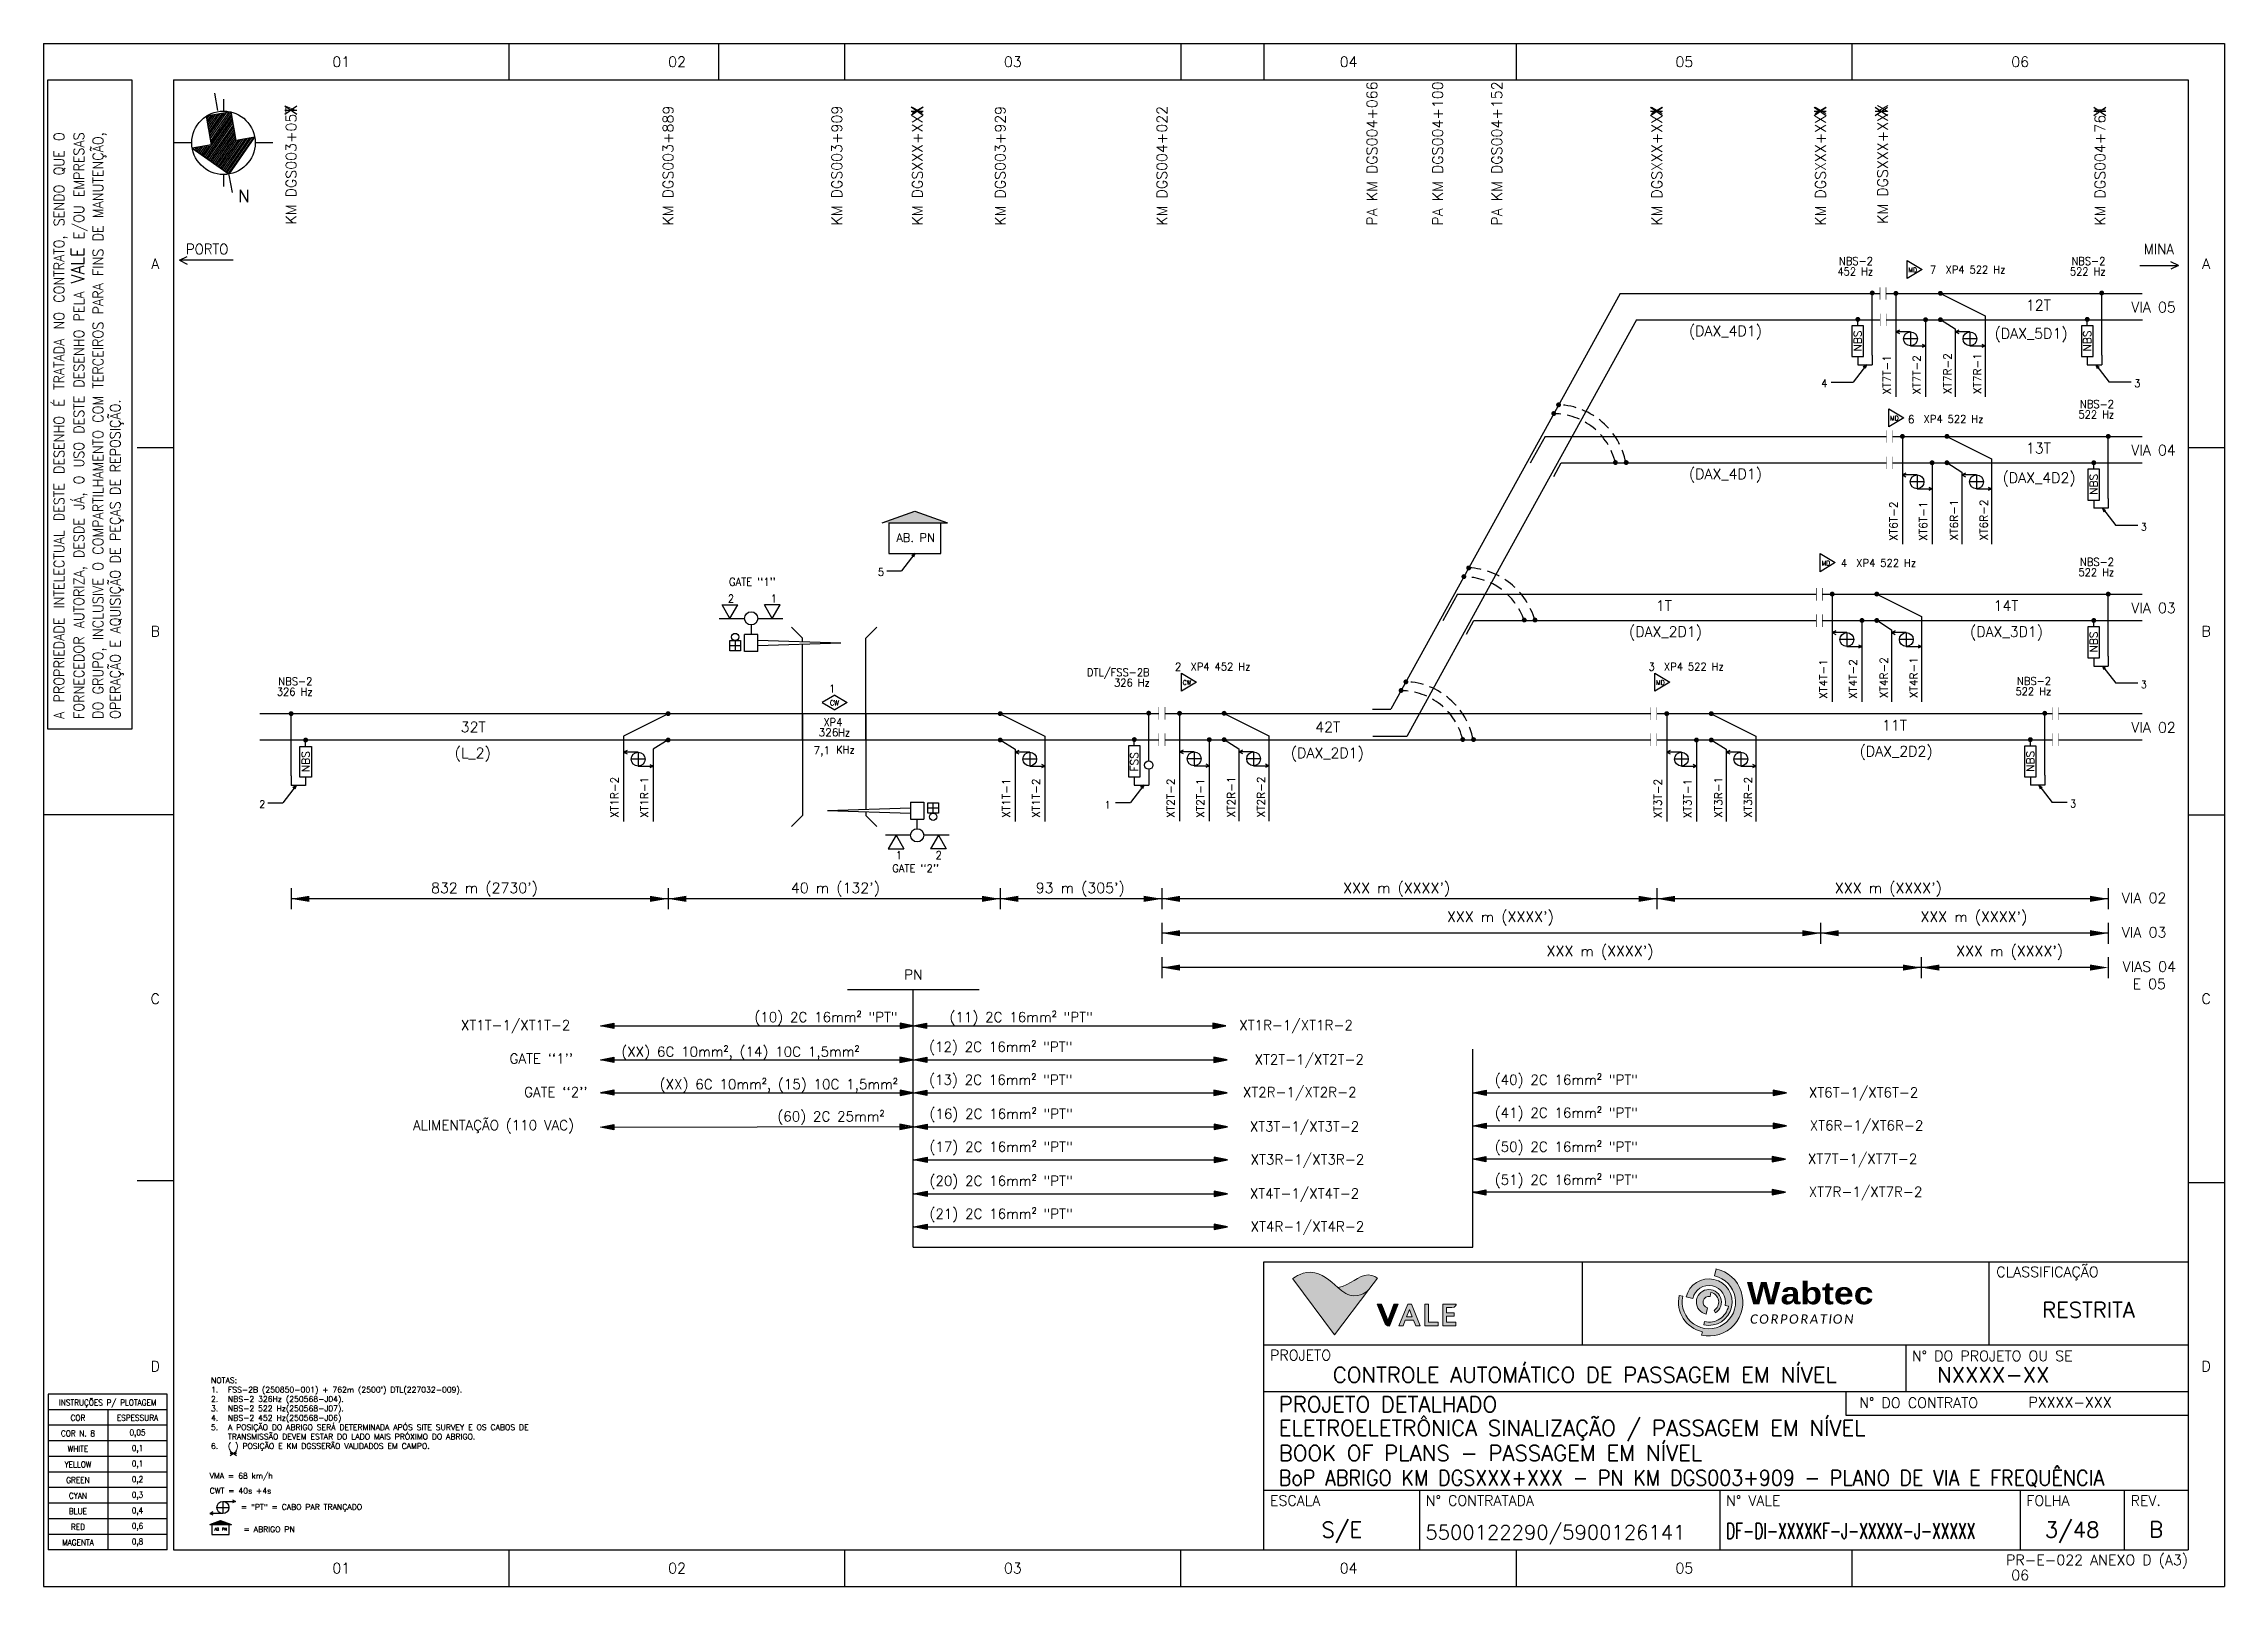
# Model space of a CAD drawing. Header units: millimetres. Extents: x -61728 to -61308, y 1816 to 2113.
import ezdxf
from ezdxf.enums import TextEntityAlignment as Align

# ---------------------------------------------------------------- set-up
doc = ezdxf.new("R2010")
doc.units = ezdxf.units.MM
doc.header["$LTSCALE"] = 10
doc.linetypes.add('CENTER', pattern=[2, 1.25, -0.25, 0.25, -0.25])
doc.linetypes.add('HIDDEN', pattern=[0.375, 0.25, -0.125])
for name, color, linetype in [('1', 7, 'Continuous'), ('2', 7, 'Continuous'), ('Asterisco', 7, 'Continuous'), ('EL2', 7, 'Continuous'), ('ER50', 7, 'Continuous'), ('ER80', 3, 'Continuous'), ('FORMATO', 7, 'Continuous'), ('FRL2', 2, 'Continuous'), ('FRL3', 3, 'Continuous'), ('FRL4', 4, 'Continuous'), ('FRL5', 5, 'Continuous'), ('FRL6', 6, 'Continuous'), ('FRL7', 7, 'Continuous'), ('FRR120', 7, 'Continuous'), ('FRR175', 1, 'Continuous'), ('FRR80', 3, 'Continuous')]:
    doc.layers.add(name, color=color, linetype=linetype)
doc.layers.add('EL5', color=5, linetype='Continuous', lineweight=40)
doc.styles.add('MtXpl_Arial_Black_1', font='ariblk.ttf')
doc.styles.add('R120', font='simplex.shx', dxfattribs={"height": 3})
doc.styles.add('R50', font='simplex.shx', dxfattribs={"height": 1.25})
doc.styles.add('R60', font='simplex.shx', dxfattribs={"height": 1.5})
doc.styles.add('R80', font='simplex.shx', dxfattribs={"height": 2})
doc.styles.add('ROMANS', font='ROMANS.SHX')
doc.styles.add('Styleromans', font='romans.shx')

msp = doc.modelspace()

# ---------------------------------------------------------------- texts
at = {"color": 7, "linetype": 'Continuous', "ltscale": 5, "style": 'R80'}
for s, p in [('VIA 05', (-61321.28, 2062.34)), ('VIA 04', (-61321.28, 2034.81)), ('VIA 03', (-61321.28, 2004.44)), ('VIA 02', (-61321.28, 1981.43))]:
    msp.add_text(s, height=2, dxfattribs=at).set_placement(p, align=Align.MIDDLE_CENTER)
at = {"linetype": 'Continuous', "style": 'R60', "width": 0.93333}
for s, p in [('XP4', (-61577.44, 1981.7)), ('     Hz', (-61579.84, 1979.7)), ('KHz', (-61574.99, 1976.4))]:
    msp.add_text(s, height=1.5, dxfattribs=at).set_placement(p)
at = {"color": 7, "linetype": 'Continuous', "ltscale": 5, "style": 'R60'}
for tag, p, s in [('326', (-61578.41, 1979.73), '525'), ('7,1', (-61579.37, 1976.29), '8.0')]:
    msp.add_attdef(tag, p, s, height=1.5, dxfattribs=at)
at = {"layer": '2', "color": 7, "linetype": 'Continuous', "style": 'ROMANS'}
msp.add_text('PN', height=1.905, dxfattribs=at).set_placement((-61560.14, 1932.88), align=Align.CENTER)
for s, p in [('XT1T-1/XT1T-2', (-61647.25, 1923.18)), ('XT1R-1/XT1R-2', (-61497.35, 1923.18)), ("GATE ``1''", (-61637.89, 1916.73)), ('XT2R-1/XT2R-2', (-61496.65, 1910.27)), ('(60) 2C 25mm²', (-61586.32, 1905.6))]:
    msp.add_text(s, height=1.905, dxfattribs=at).set_placement(p)
for s, p in [('XT2T-1/XT2T-2', (-61473.35, 1917.52)), ("GATE ``2'' ", (-61621.54, 1911.24)), ('XT6T-1/XT6T-2', (-61366.58, 1911.17)), ('XT3T-1/XT3T-2', (-61474.26, 1904.62)), ('XT6R-1/XT6R-2', (-61365.6, 1904.82)), ('XT3R-1/XT3R-2', (-61473.28, 1898.27)), ('XT7T-1/XT7T-2', (-61366.77, 1898.39)), ('XT4T-1/XT4T-2', (-61474.26, 1891.72)), ('XT7R-1/XT7R-2', (-61365.79, 1892.04)), ('XT4R-1/XT4R-2', (-61473.28, 1885.37))]:
    msp.add_text(s, height=1.905, dxfattribs=at).set_placement(p, align=Align.MIDDLE_RIGHT)
msp.add_text('ALIMENTAÇÃO (110 VAC)', height=1.905, dxfattribs=at).set_placement((-61656.5, 1904.87), align=Align.MIDDLE_LEFT)
at = {"layer": 'EL2', "color": 7, "ltscale": 5, "style": 'R60', "width": 0.93333}
for s, p in [('NBS-2', (-61381.86, 2070.46)), ('NBS-2', (-61337.09, 2070.46)), ('452 Hz', (-61382.16, 2068.46)), ('522 Hz', (-61337.39, 2068.46)), ('522 Hz', (-61335.74, 2040.93)), ('NBS-2', (-61335.44, 2042.93)), ('522 Hz', (-61335.74, 2010.56)), ('NBS-2', (-61335.44, 2012.56)), ('NBS-2', (-61347.57, 1989.62)), ('522 Hz', (-61347.87, 1987.62))]:
    msp.add_text(s, height=1.5, dxfattribs=at).set_placement(p)
at = {"layer": 'EL2', "linetype": 'Continuous', "style": 'R60', "width": 0.93333}
for s, p in [('XP4 522 Hz', (-61361.33, 2068.83)), ('XP4 522 Hz', (-61365.55, 2040.06)), ('XP4 522 Hz', (-61378.51, 2012.36)), ("GATE ``1''", (-61595.62, 2008.72)), ('2', (-61595.86, 2005.5)), ('1', (-61587.59, 2005.5)), ('NBS-2', (-61682.42, 1989.55)), ('DTL/FSS-2B', (-61526.69, 1991.31)), ('326 Hz', (-61521.47, 1989.31)), ('XP4 452 Hz', (-61506.73, 1992.4)), ('XP4 522 Hz', (-61415.56, 1992.4)), ('326 Hz', (-61682.72, 1987.55)), ('1', (-61563.5, 1956.1)), ('2', (-61555.83, 1956.1)), ("GATE ``2''", (-61564.18, 1953.57))]:
    msp.add_text(s, height=1.5, dxfattribs=at).set_placement(p)
at = {"layer": 'EL2', "color": 7, "ltscale": 5, "style": 'R60'}
for p in [(-61377.49, 2053.83), (-61333.3, 2053.83), (-61332.04, 2026.21), (-61332.04, 1995.85), (-61344.26, 1972.91)]:
    msp.add_text('NBS', height=1.5, rotation=90, dxfattribs=at).set_placement(p)
at = {"layer": 'EL2', "color": 7, "style": 'R60'}
for s, p in [('XT7T-1', (-61371.88, 2045.52)), ('XT7T-2', (-61366.15, 2045.52)), ('XT7R-2', (-61360.21, 2045.61)), ('XT7R-1', (-61354.48, 2045.61)), ('XT6T-2', (-61370.61, 2017.34)), ('XT6R-1', (-61358.95, 2017.42)), ('XT6R-2', (-61353.22, 2017.42)), ('XT6T-1', (-61364.89, 2017.34)), ('XT4T-1', (-61384.13, 1986.97)), ('XT4T-2', (-61378.4, 1986.97)), ('XT4R-2', (-61372.47, 1987.06)), ('XT4R-1', (-61366.74, 1987.06)), ('NBS', (-61676.42, 1972.84)), ('FSS', (-61516.84, 1972.92)), ('XT1R-2', (-61616.93, 1964.02)), ('XT1R-1', (-61611.2, 1964.02)), ('XT1T-1', (-61541.5, 1964.02)), ('XT1T-2', (-61535.77, 1964.02)), ('XT2T-2', (-61509.83, 1964.02)), ('XT2T-1', (-61504.1, 1964.02)), ('XT2R-1', (-61498.16, 1964.11)), ('XT2R-2', (-61492.44, 1964.11)), ('XT3T-2', (-61416, 1963.96)), ('XT3T-1', (-61410.28, 1963.96)), ('XT3R-1', (-61404.34, 1964.04)), ('XT3R-2', (-61398.61, 1964.04))]:
    msp.add_text(s, height=1.5, rotation=90, dxfattribs=at).set_placement(p)
at = {"layer": 'EL2', "color": 7, "linetype": 'Continuous', "style": 'Styleromans', "width": 0.93333}
for s, p in [('4', (-61385.25, 2046.96)), ('3', (-61324.98, 2046.96)), ('3', (-61323.72, 2019.35)), ('5', (-61566.93, 2010.64)), ('3', (-61323.72, 1988.98)), ('2', (-61686.1, 1965.97)), ('3', (-61337.33, 1966.04))]:
    msp.add_text(s, height=1.43, dxfattribs=at).set_placement(p)
at = {"layer": 'EL2', "color": 7, "style": 'R80'}
msp.add_text('AB. PN', height=1.6, dxfattribs=at).set_placement((-61559.7, 2017.97), align=Align.MIDDLE_CENTER)
at = {"layer": 'EL2', "linetype": 'Continuous', "ltscale": 5, "style": 'R80'}
msp.add_text("93 m (305')", height=2, dxfattribs=at).set_placement((-61527.98, 1950.55), align=Align.MIDDLE_CENTER)
at = {"layer": 'EL2', "color": 7, "linetype": 'Continuous', "style": 'ROMANS'}
for s, p in [('(10) 2C 16mm² "PT"', (-61563.15, 1924.72)), ('(11) 2C 16mm² "PT"', (-61525.56, 1924.72)), ('(XX) 6C 10mm², (15) 10C 1,5mm²', (-61563.1, 1911.8))]:
    msp.add_text(s, height=1.905, dxfattribs=at).set_placement(p, align=Align.RIGHT)
for s, p in [('(XX) 6C 10mm², (14) 10C 1,5mm²', (-61616.37, 1918.07)), ('(12) 2C 16mm² "PT"', (-61557.09, 1919)), ('(13) 2C 16mm² "PT"', (-61557.09, 1912.65)), ('(40) 2C 16mm² "PT"', (-61448.16, 1912.65)), ('(16) 2C 16mm² "PT"', (-61557.02, 1906.1)), ('(41) 2C 16mm² "PT"', (-61448.16, 1906.3)), ('(17) 2C 16mm² "PT"', (-61557.02, 1899.75)), ('(50) 2C 16mm² "PT"', (-61448.16, 1899.75)), ('(20) 2C 16mm² "PT"', (-61557.02, 1893.2)), ('(51) 2C 16mm² "PT"', (-61448.16, 1893.4)), ('(21) 2C 16mm² "PT"', (-61557.02, 1886.85))]:
    msp.add_text(s, height=1.905, dxfattribs=at).set_placement(p)
at = {"layer": 'EL2', "style": 'R50'}
for s, p in [('VMA = 68 km/h', (-61695.65, 1836.82)), ('CWT = 40s +4s', (-61695.65, 1833.94)), ('= "PT" = CABO PAR TRANÇADO', (-61689.63, 1830.82)), ('= ABRIGO PN', (-61689.12, 1826.51))]:
    msp.add_text(s, height=1.0846, dxfattribs=at).set_placement(p)
at = {"layer": 'EL2', "style": 'R80'}
msp.add_text('AB. PN', height=0.531, dxfattribs=at).set_placement((-61693.52, 1827.07), align=Align.MIDDLE_CENTER)
at = {"layer": 'EL2', "color": 7, "line_spacing_factor": 0.8}
for s, insert, char_height, width, attachment_point, style in [('{\\W0.93333;\\C256;MD}', (-61368.47, 2069.51), 0.9091, 0.7055, 4, 'R60'), ('{\\W0.93333;\\C256;7}', (-61363.13, 2069.54), 1.5, 1.1642, 6, 'R60'), ('{\\W0.93333;\\C256;MD}', (-61372.01, 2040.98), 0.9091, 0.7055, 4, 'R60'), ('{\\W0.93333;\\C256;6}', (-61367.35, 2040.77), 1.5, 1.1642, 6, 'R60'), ('{\\W0.93333;\\C256;MD}', (-61385.19, 2013.08), 0.9091, 0.7055, 4, 'R60'), ('{\\W0.93333;\\C256;4}', (-61380.31, 2013.08), 1.5, 1.1642, 6, 'R60'), ('{\\W0.93333;\\C256;2}', (-61508.53, 1993.11), 1.5, 1.1642, 6, 'R60'), ('{\\W0.93333;\\C256;3}', (-61417.35, 1993.11), 1.5, 1.1642, 6, 'R60'), ('{\\W0.93333;\\C256;CW}', (-61574.43, 1986.17), 0.9732, 0.7553, 6, 'R60'), ('{\\W0.93333;\\C256;1}', (-61575.17, 1988.9), 1.5, 1.1642, 6, 'R60'), ('{\\W0.93333;\\C256;CW}', (-61508.24, 1990.06), 0.9091, 0.7055, 4, 'R60'), ('{\\W0.93333;\\C256;MD}', (-61417.06, 1990.06), 0.9091, 0.7055, 4, 'R60'), ('{\\W0.93333;1}', (-61522.14, 1966.53), 1.4319, 4.7002, 6, 'Styleromans')]:
    msp.add_mtext(s, dxfattribs=dict(at, insert=insert, char_height=char_height, width=width, attachment_point=attachment_point, style=style))
at = {"layer": 'EL2', "linetype": 'Continuous', "ltscale": 5, "insert": (-61695.39, 1856.29), "char_height": 1.08456, "width": 72.865, "attachment_point": 1, "style": 'R50'}
msp.add_mtext("NOTAS:\\P\\pxi-3,l3,t3;1.^IFSS-2B (250850-001) + 762m (2500') DTL(227032-009).\\P2.^INBS-2 326Hz (250568-J04).\\P3.^INBS-2 522 Hz(250568-J07).\\P4.^INBS-2 452 Hz(250568-J06)\\P5.^IA POSIÇÃO DO ABRIGO SERÁ DETERMINADA APÓS SITE SURVEY E OS CABOS DE TRANSMISSÃO DEVEM ESTAR DO LADO MAIS PRÓXIMO DO ABRIGO.\\P6.^I( ) POSIÇÃO E KM DGSSERÃO VALIDADOS EM CAMPO.", dxfattribs=at)
at = {"layer": 'EL2', "color": 7, "style": 'ROMANS'}
msp.add_attdef('N', text='', height=2.4, dxfattribs=at).set_placement((-61689.06, 2082.56), align=Align.CENTER)
at = {"layer": 'ER50', "color": 7, "char_height": 2, "width": 29.2453, "attachment_point": 6, "line_spacing_factor": 0.8, "style": 'R80'}
for s, insert in [('{\\W0.93333;\\C256;PORTO}', (-61692.05, 2073.52)), ('{\\W0.93333;\\C256;MINA}', (-61317.36, 2073.52))]:
    msp.add_mtext(s, dxfattribs=dict(at, insert=insert))
at = {"layer": 'ER80', "color": 7, "style": 'R80'}
for s, p in [('PA KM DGS004+066', (-61471.79, 2078.03)), ('PA KM DGS004+100', (-61459.15, 2078.03)), ('PA KM DGS004+152', (-61447.75, 2078.03)), ('KM DGS003+057', (-61679.96, 2078.25)), ('KM DGS003+889', (-61607.36, 2078.06)), ('KM DGS003+909', (-61574.86, 2078.06)), ('KM DGSXXX+XXX', (-61559.34, 2078.06)), ('KM DGS003+929', (-61543.39, 2078.03)), ('KM DGS004+022', (-61512.26, 2078.03)), ('KM DGSXXX+XXX', (-61416.94, 2078.02)), ('KM DGSXXX+XXX', (-61385.42, 2078.02)), ('KM DGSXXX+XXX', (-61373.45, 2078.38)), ('KM DGS004+761', (-61331.59, 2078.02))]:
    msp.add_text(s, height=2, rotation=90, dxfattribs=at).set_placement(p, align=Align.MIDDLE_LEFT)
for s, p in [('12T', (-61343.45, 2062.73)), ('(DAX_4D1)', (-61403.72, 2057.77)), ('(DAX_5D1)', (-61344.86, 2057.28)), ('13T', (-61343.45, 2035.2)), ('(DAX_4D1)', (-61403.72, 2030.24)), ('(DAX_4D2)', (-61343.31, 2029.5)), ('1T', (-61415.58, 2004.87)), ('14T', (-61349.7, 2004.87)), ('(DAX_2D1)', (-61415.27, 1999.87)), ('(DAX_3D1)', (-61349.58, 1999.87)), ('32T', (-61644.91, 1981.53)), ('42T', (-61480.32, 1981.53)), ('11T', (-61371.16, 1981.86)), ('(DAX_2D2)', (-61370.85, 1976.86)), ('(L_2)', (-61644.98, 1976.53)), ('(DAX_2D1)', (-61480.39, 1976.53)), ("832 m (2730')", (-61642.73, 1950.55)), ("40 m (132')", (-61575.14, 1950.55)), ("XXX m (XXXX')", (-61467.03, 1950.55)), ("XXX m (XXXX')", (-61372.34, 1950.55)), ('VIA 02', (-61323.09, 1948.62)), ("XXX m (XXXX')", (-61447.06, 1944.98)), ("XXX m (XXXX')", (-61355.87, 1944.98)), ('VIA 03', (-61323.09, 1942)), ("XXX m (XXXX')", (-61427.87, 1938.37)), ("XXX m (XXXX')", (-61348.98, 1938.37))]:
    msp.add_text(s, height=2, dxfattribs=at).set_placement(p, align=Align.MIDDLE_CENTER)
at = {"layer": 'ER80', "color": 7, "linetype": 'Continuous', "ltscale": 5, "insert": (-61322.09, 1936.39), "char_height": 2, "width": 19.1429, "attachment_point": 2, "style": 'R80'}
msp.add_mtext('VIAS 04 ^JE 05', dxfattribs=at)

# ---------------------------------------------------------------- blocks, each defined once
blk = doc.blocks.new('A3_FOLHA_INTERNA')
at = {"lineweight": 0}
h = blk.add_hatch(color=1, dxfattribs=at)
h.dxf.hatch_style = 1
h.paths.add_polyline_path([(316.35, 55.71), (317.61, 55.43, -0.991094), (323.84, 54.08), (324.5, 53.94, -0.417634), (319.89, 50.96), (319.75, 50.35, 2.410864)], flags=17)
h.paths.add_polyline_path([(320.96, 55.82), (321.12, 56.57, -0.677146), (321.71, 53.12), (322, 52.68, 5.093189), (320.2, 52.37), (320.48, 53.63, -0.996657)], flags=16)
h.paths.add_polyline_path([(315.71, 55.84), (315, 56, 0.41436), (319.46, 49.01), (319.31, 48.34, 1.003354), (322.1, 61.12), (321.8, 59.75, -2.427708)])
at = {"layer": 'FORMATO', "linetype": 'Continuous', "lineweight": 0, "true_color": 0x007e7a}
h = blk.add_hatch(color=136, dxfattribs=at)
edge = h.paths.add_edge_path()
edge.add_spline(control_points=[(249.28, 57.53), (250.31, 56.66), (251.29, 55.94), (252.36, 55.94), (252.36, 55.94), (254.31, 55.94), (255.22, 57.16), (255.22, 57.16), (255.22, 57.16), (255.22, 57.16), (248.63, 48.41), (248.63, 48.41), (248.63, 48.41), (248.63, 48.41), (240.56, 59.2), (240.56, 59.2), (240.56, 59.2), (240.56, 59.2), (241.88, 60.46), (244.07, 60.46), (244.07, 60.46), (246.14, 60.46), (247.75, 58.83), (249.28, 57.53)], knot_values=[0, 0, 0, 0, 0.166667, 0.166667, 0.166667, 0.166667, 0.333333, 0.333333, 0.333333, 0.333333, 0.5, 0.5, 0.5, 0.5, 0.666667, 0.666667, 0.666667, 0.666667, 0.833333, 0.833333, 0.833333, 0.833333, 1, 1, 1, 1], degree=3, periodic=0)
at = {"layer": 'FORMATO', "linetype": 'Continuous', "lineweight": 0, "true_color": 0xedb111}
h = blk.add_hatch(color=40, dxfattribs=at)
edge = h.paths.add_edge_path()
edge.add_spline(control_points=[(256.87, 59.33), (256.87, 59.33), (256.12, 59.95), (255.12, 59.95), (255.12, 59.95), (253.11, 59.95), (251.85, 57.95), (249.28, 57.53), (249.28, 57.53), (250.31, 56.66), (251.29, 55.94), (252.36, 55.94), (252.36, 55.94), (254.31, 55.94), (255.22, 57.16), (255.22, 57.16), (255.22, 57.16), (255.22, 57.16), (256.87, 59.33), (256.87, 59.33)], knot_values=[0, 0, 0, 0, 0.2, 0.2, 0.2, 0.2, 0.4, 0.4, 0.4, 0.4, 0.6, 0.6, 0.6, 0.6, 0.8, 0.8, 0.8, 0.8, 1, 1, 1, 1], degree=3, periodic=0)
at = {"layer": 'FORMATO', "linetype": 'Continuous', "lineweight": 0, "true_color": 0x919191}
h = blk.add_hatch(color=252, dxfattribs=at)
edge = h.paths.add_edge_path()
edge.add_spline(control_points=[(260.87, 54.33), (260.87, 54.33), (260.06, 54.33), (260.06, 54.33), (260.06, 54.33), (260.06, 54.33), (259.02, 51.5), (259.02, 51.5), (259.02, 51.5), (258.95, 51.33), (258.92, 51.23), (258.92, 51.23), (258.92, 51.23), (258.92, 51.23), (258.91, 51.23), (258.91, 51.23), (258.91, 51.23), (258.91, 51.23), (258.08, 53.3), (257.66, 54.33), (257.66, 54.33), (257.66, 54.33), (256.81, 54.33), (256.81, 54.33), (256.81, 54.33), (256.81, 54.33), (258.3, 50.69), (258.3, 50.69), (258.3, 50.69), (258.39, 50.47), (258.66, 50.12), (259.19, 50.12), (259.19, 50.12), (259.19, 50.12), (260.87, 54.33), (260.87, 54.33)], knot_values=[0, 0, 0, 0, 0.111111, 0.111111, 0.111111, 0.111111, 0.222222, 0.222222, 0.222222, 0.222222, 0.333333, 0.333333, 0.333333, 0.333333, 0.444444, 0.444444, 0.444444, 0.444444, 0.555556, 0.555556, 0.555556, 0.555556, 0.666667, 0.666667, 0.666667, 0.666667, 0.777778, 0.777778, 0.777778, 0.777778, 0.888889, 0.888889, 0.888889, 0.888889, 1, 1, 1, 1], degree=3, periodic=0)
h = blk.add_hatch(color=252, dxfattribs=at)
edge = h.paths.add_edge_path()
edge.add_spline(control_points=[(271.96, 50.18), (271.96, 50.18), (271.96, 50.84), (271.96, 50.84), (271.96, 50.84), (271.96, 50.84), (270.21, 50.84), (270.21, 50.84), (270.21, 50.84), (270.21, 50.84), (270.21, 52.03), (270.21, 52.03), (270.21, 52.03), (270.21, 52.03), (271.69, 52.03), (271.69, 52.03), (271.69, 52.03), (271.69, 52.03), (271.69, 52.65), (271.69, 52.65), (271.69, 52.65), (271.69, 52.65), (270.21, 52.65), (270.21, 52.65), (270.21, 52.65), (270.21, 52.65), (270.21, 53.67), (270.21, 53.67), (270.21, 53.67), (270.21, 53.67), (271.22, 53.67), (271.22, 53.67), (271.22, 53.67), (272.01, 53.67), (272.06, 54.33), (272.06, 54.33), (272.06, 54.33), (272.06, 54.33), (269.46, 54.33), (269.46, 54.33), (269.46, 54.33), (269.46, 54.33), (269.46, 50.18), (269.46, 50.18), (269.46, 50.18), (269.46, 50.18), (271.96, 50.18), (271.96, 50.18)], knot_values=[0, 0, 0, 0, 0.083333, 0.083333, 0.083333, 0.083333, 0.166667, 0.166667, 0.166667, 0.166667, 0.25, 0.25, 0.25, 0.25, 0.333333, 0.333333, 0.333333, 0.333333, 0.416667, 0.416667, 0.416667, 0.416667, 0.5, 0.5, 0.5, 0.5, 0.583333, 0.583333, 0.583333, 0.583333, 0.666667, 0.666667, 0.666667, 0.666667, 0.75, 0.75, 0.75, 0.75, 0.833333, 0.833333, 0.833333, 0.833333, 0.916667, 0.916667, 0.916667, 0.916667, 1, 1, 1, 1], degree=3, periodic=0)
edge = h.paths.add_edge_path()
edge.add_spline(control_points=[(268.58, 50.18), (268.58, 50.18), (268.58, 50.84), (268.58, 50.84), (268.58, 50.84), (268.58, 50.84), (266.74, 50.84), (266.74, 50.84), (266.74, 50.84), (266.74, 50.84), (266.74, 54.33), (266.74, 54.33), (266.74, 54.33), (266.74, 54.33), (265.98, 54.33), (265.98, 54.33), (265.98, 54.33), (265.98, 54.33), (265.98, 50.18), (265.98, 50.18), (265.98, 50.18), (265.98, 50.18), (268.58, 50.18), (268.58, 50.18)], knot_values=[0, 0, 0, 0, 0.166667, 0.166667, 0.166667, 0.166667, 0.333333, 0.333333, 0.333333, 0.333333, 0.5, 0.5, 0.5, 0.5, 0.666667, 0.666667, 0.666667, 0.666667, 0.833333, 0.833333, 0.833333, 0.833333, 1, 1, 1, 1], degree=3, periodic=0)
edge = h.paths.add_edge_path()
edge.add_spline(control_points=[(265.09, 50.18), (265.09, 50.18), (263.45, 54.33), (263.45, 54.33), (263.45, 54.33), (263.45, 54.33), (262.73, 54.33), (262.73, 54.33), (262.73, 54.33), (262.73, 54.33), (261.01, 50.18), (261.01, 50.18), (261.01, 50.18), (261.01, 50.18), (261.82, 50.18), (261.82, 50.18), (261.82, 50.18), (261.82, 50.18), (262.24, 51.24), (262.24, 51.24), (262.24, 51.24), (262.24, 51.24), (263.83, 51.24), (263.83, 51.24), (263.83, 51.24), (263.83, 51.24), (264.25, 50.18), (264.25, 50.18), (264.25, 50.18), (264.25, 50.18), (265.09, 50.18), (265.09, 50.18)], knot_values=[0, 0, 0, 0, 0.125, 0.125, 0.125, 0.125, 0.25, 0.25, 0.25, 0.25, 0.375, 0.375, 0.375, 0.375, 0.5, 0.5, 0.5, 0.5, 0.625, 0.625, 0.625, 0.625, 0.75, 0.75, 0.75, 0.75, 0.875, 0.875, 0.875, 0.875, 1, 1, 1, 1], degree=3, periodic=0)
edge = h.paths.add_edge_path(flags=16)
edge.add_spline(control_points=[(263.59, 51.89), (263.59, 51.89), (262.5, 51.89), (262.5, 51.89), (262.5, 51.89), (262.5, 51.89), (263.04, 53.29), (263.04, 53.29), (263.04, 53.29), (263.04, 53.29), (263.05, 53.31), (263.05, 53.31), (263.05, 53.31), (263.05, 53.31), (263.59, 51.89), (263.59, 51.89)], knot_values=[0, 0, 0, 0, 0.25, 0.25, 0.25, 0.25, 0.5, 0.5, 0.5, 0.5, 0.75, 0.75, 0.75, 0.75, 1, 1, 1, 1], degree=3, periodic=0)
at = {"color": 1, "lineweight": 0}
for p, q in [((321.8, 59.75), (322.1, 61.13)), ((315.71, 55.84), (315, 56)), ((317.61, 55.43), (316.35, 55.71)), ((320.96, 55.82), (321.12, 56.57)), ((319.89, 50.96), (319.75, 50.35)), ((320.48, 53.63), (320.2, 52.37)), ((321.71, 53.12), (322, 52.68)), ((324.5, 53.94), (323.84, 54.08)), ((319.46, 49.01), (319.31, 48.34))]:
    blk.add_line(p, q, dxfattribs=at)
at = {"linetype": 'Continuous', "ltscale": 5}
for p, q in [((347.12, 37.5), (347.12, 32.94)), ((347.12, 32.94), (413, 32.94))]:
    blk.add_line(p, q, dxfattribs=at)
blk.add_lwpolyline([(0.82, 290), (16.96, 290), (16.96, 165), (0.82, 165)], close=True)
at = {"color": 1, "lineweight": 0}
for radius, start, end in [(5.14, 167.4386, 77.8894), (4.48, 257.5057, 167.3931), (6.54, 257.5057, 78.1113), (5.86, 167.4771, 257.5057), (3.19, 348.2541, 167.2477), (2.41, 301.9384, 257.5057), (1.12, 77.8894, 257.5057), (1.89, 301.4744, 77.8894), (3.86, 257.5057, 348.174)]:
    blk.add_arc((320.72, 54.73), radius, start, end, dxfattribs=at)
at = {"layer": 'FORMATO', "color": 136, "lineweight": 0, "true_color": 0x007e7a}
blk.add_open_spline([(249.28, 57.53), (250.31, 56.66), (251.29, 55.94), (252.36, 55.94), (252.36, 55.94), (254.31, 55.94), (255.22, 57.16), (255.22, 57.16), (255.22, 57.16), (255.22, 57.16), (248.63, 48.41), (248.63, 48.41), (248.63, 48.41), (248.63, 48.41), (240.56, 59.2), (240.56, 59.2), (240.56, 59.2), (240.56, 59.2), (241.88, 60.46), (244.07, 60.46), (244.07, 60.46), (246.14, 60.46), (247.75, 58.83), (249.28, 57.53)], degree=3, knots=[0, 0, 0, 0, 0.166667, 0.166667, 0.166667, 0.166667, 0.333333, 0.333333, 0.333333, 0.333333, 0.5, 0.5, 0.5, 0.5, 0.666667, 0.666667, 0.666667, 0.666667, 0.833333, 0.833333, 0.833333, 0.833333, 1, 1, 1, 1], dxfattribs=at)
at = {"layer": 'FORMATO', "color": 40, "lineweight": 0, "true_color": 0xedb111}
blk.add_open_spline([(256.87, 59.33), (256.87, 59.33), (256.12, 59.95), (255.12, 59.95), (255.12, 59.95), (253.11, 59.95), (251.85, 57.95), (249.28, 57.53), (249.28, 57.53), (250.31, 56.66), (251.29, 55.94), (252.36, 55.94), (252.36, 55.94), (254.31, 55.94), (255.22, 57.16), (255.22, 57.16), (255.22, 57.16), (255.22, 57.16), (256.87, 59.33), (256.87, 59.33)], degree=3, knots=[0, 0, 0, 0, 0.2, 0.2, 0.2, 0.2, 0.4, 0.4, 0.4, 0.4, 0.6, 0.6, 0.6, 0.6, 0.8, 0.8, 0.8, 0.8, 1, 1, 1, 1], dxfattribs=at)
at = {"layer": 'FORMATO', "color": 252, "lineweight": 0, "true_color": 0x919191}
for points, knots in [([(260.87, 54.33), (260.87, 54.33), (260.06, 54.33), (260.06, 54.33), (260.06, 54.33), (260.06, 54.33), (259.02, 51.5), (259.02, 51.5), (259.02, 51.5), (258.95, 51.33), (258.92, 51.23), (258.92, 51.23), (258.92, 51.23), (258.92, 51.23), (258.91, 51.23), (258.91, 51.23), (258.91, 51.23), (258.91, 51.23), (258.08, 53.3), (257.66, 54.33), (257.66, 54.33), (257.66, 54.33), (256.81, 54.33), (256.81, 54.33), (256.81, 54.33), (256.81, 54.33), (258.3, 50.69), (258.3, 50.69), (258.3, 50.69), (258.39, 50.47), (258.66, 50.12), (259.19, 50.12), (259.19, 50.12), (259.19, 50.12), (260.87, 54.33), (260.87, 54.33)], [0, 0, 0, 0, 0.111111, 0.111111, 0.111111, 0.111111, 0.222222, 0.222222, 0.222222, 0.222222, 0.333333, 0.333333, 0.333333, 0.333333, 0.444444, 0.444444, 0.444444, 0.444444, 0.555556, 0.555556, 0.555556, 0.555556, 0.666667, 0.666667, 0.666667, 0.666667, 0.777778, 0.777778, 0.777778, 0.777778, 0.888889, 0.888889, 0.888889, 0.888889, 1, 1, 1, 1]), ([(265.09, 50.18), (265.09, 50.18), (263.45, 54.33), (263.45, 54.33), (263.45, 54.33), (263.45, 54.33), (262.73, 54.33), (262.73, 54.33), (262.73, 54.33), (262.73, 54.33), (261.01, 50.18), (261.01, 50.18), (261.01, 50.18), (261.01, 50.18), (261.82, 50.18), (261.82, 50.18), (261.82, 50.18), (261.82, 50.18), (262.24, 51.24), (262.24, 51.24), (262.24, 51.24), (262.24, 51.24), (263.83, 51.24), (263.83, 51.24), (263.83, 51.24), (263.83, 51.24), (264.25, 50.18), (264.25, 50.18), (264.25, 50.18), (264.25, 50.18), (265.09, 50.18), (265.09, 50.18)], [0, 0, 0, 0, 0.125, 0.125, 0.125, 0.125, 0.25, 0.25, 0.25, 0.25, 0.375, 0.375, 0.375, 0.375, 0.5, 0.5, 0.5, 0.5, 0.625, 0.625, 0.625, 0.625, 0.75, 0.75, 0.75, 0.75, 0.875, 0.875, 0.875, 0.875, 1, 1, 1, 1]), ([(263.59, 51.89), (263.59, 51.89), (262.5, 51.89), (262.5, 51.89), (262.5, 51.89), (262.5, 51.89), (263.04, 53.29), (263.04, 53.29), (263.04, 53.29), (263.04, 53.29), (263.05, 53.31), (263.05, 53.31), (263.05, 53.31), (263.05, 53.31), (263.59, 51.89), (263.59, 51.89)], [0, 0, 0, 0, 0.25, 0.25, 0.25, 0.25, 0.5, 0.5, 0.5, 0.5, 0.75, 0.75, 0.75, 0.75, 1, 1, 1, 1]), ([(268.58, 50.18), (268.58, 50.18), (268.58, 50.84), (268.58, 50.84), (268.58, 50.84), (268.58, 50.84), (266.74, 50.84), (266.74, 50.84), (266.74, 50.84), (266.74, 50.84), (266.74, 54.33), (266.74, 54.33), (266.74, 54.33), (266.74, 54.33), (265.98, 54.33), (265.98, 54.33), (265.98, 54.33), (265.98, 54.33), (265.98, 50.18), (265.98, 50.18), (265.98, 50.18), (265.98, 50.18), (268.58, 50.18), (268.58, 50.18)], [0, 0, 0, 0, 0.166667, 0.166667, 0.166667, 0.166667, 0.333333, 0.333333, 0.333333, 0.333333, 0.5, 0.5, 0.5, 0.5, 0.666667, 0.666667, 0.666667, 0.666667, 0.833333, 0.833333, 0.833333, 0.833333, 1, 1, 1, 1]), ([(271.96, 50.18), (271.96, 50.18), (271.96, 50.84), (271.96, 50.84), (271.96, 50.84), (271.96, 50.84), (270.21, 50.84), (270.21, 50.84), (270.21, 50.84), (270.21, 50.84), (270.21, 52.03), (270.21, 52.03), (270.21, 52.03), (270.21, 52.03), (271.69, 52.03), (271.69, 52.03), (271.69, 52.03), (271.69, 52.03), (271.69, 52.65), (271.69, 52.65), (271.69, 52.65), (271.69, 52.65), (270.21, 52.65), (270.21, 52.65), (270.21, 52.65), (270.21, 52.65), (270.21, 53.67), (270.21, 53.67), (270.21, 53.67), (270.21, 53.67), (271.22, 53.67), (271.22, 53.67), (271.22, 53.67), (272.01, 53.67), (272.06, 54.33), (272.06, 54.33), (272.06, 54.33), (272.06, 54.33), (269.46, 54.33), (269.46, 54.33), (269.46, 54.33), (269.46, 54.33), (269.46, 50.18), (269.46, 50.18), (269.46, 50.18), (269.46, 50.18), (271.96, 50.18), (271.96, 50.18)], [0, 0, 0, 0, 0.083333, 0.083333, 0.083333, 0.083333, 0.166667, 0.166667, 0.166667, 0.166667, 0.25, 0.25, 0.25, 0.25, 0.333333, 0.333333, 0.333333, 0.333333, 0.416667, 0.416667, 0.416667, 0.416667, 0.5, 0.5, 0.5, 0.5, 0.583333, 0.583333, 0.583333, 0.583333, 0.666667, 0.666667, 0.666667, 0.666667, 0.75, 0.75, 0.75, 0.75, 0.833333, 0.833333, 0.833333, 0.833333, 0.916667, 0.916667, 0.916667, 0.916667, 1, 1, 1, 1])]:
    blk.add_open_spline(points, degree=3, knots=knots, dxfattribs=at)
at = {"layer": 'FRL2'}
for p, q in [((89.67, 290), (89.67, 297)), ((154.33, 290), (154.33, 297)), ((219, 297), (219, 290)), ((283.67, 290), (283.67, 297)), ((348.33, 290), (348.33, 297)), ((18, 219.25), (25, 219.25)), ((413, 219.25), (420, 219.25)), ((25, 148.5), (0, 148.5)), ((413, 148.5), (420, 148.5)), ((18, 78.12), (25, 78.12)), ((413, 77.75), (420, 77.75)), ((89.67, 0), (89.67, 7)), ((154.33, 0), (154.33, 7)), ((219, 0), (219, 7)), ((283.67, 0), (283.67, 7)), ((348.33, 0), (348.33, 7))]:
    blk.add_line(p, q, dxfattribs=at)
at = {"layer": 'FRL4'}
for p, q in [((130, 297), (130, 290)), ((235, 297), (235, 290)), ((374.67, 46.5), (374.67, 62.5)), ((265, 18.5), (265, 7)), ((322.83, 18.5), (322.83, 7)), ((380.66, 18.5), (380.66, 7)), ((400.74, 7), (400.74, 18.5))]:
    blk.add_line(p, q, dxfattribs=at)
at = {"layer": 'FRL4', "linetype": 'Continuous'}
for p, q in [((296.33, 62.5), (296.33, 46.5)), ((358.62, 46.5), (358.62, 37.5))]:
    blk.add_line(p, q, dxfattribs=at)
at = {"layer": 'FRL5', "color": 7}
for p, q in [((235, 62.5), (413, 62.5)), ((235, 7), (235, 62.5)), ((235, 46.5), (413, 46.5)), ((235, 37.5), (413, 37.5)), ((235, 18.5), (413, 18.5))]:
    blk.add_line(p, q, dxfattribs=at)
at = {"layer": 'FRL6'}
for p, q in [((25, 290), (25, 7)), ((25, 290), (413, 290)), ((413, 290), (413, 7)), ((25, 7), (413, 7))]:
    blk.add_line(p, q, dxfattribs=at)
at = {"layer": 'FRL7'}
for p, q in [((0, 297), (0, 0)), ((0, 297), (420, 297)), ((420, 297), (420, 0)), ((0, 0), (420, 0))]:
    blk.add_line(p, q, dxfattribs=at)
at = {"layer": 'FRL7', "color": 7, "linetype": 'Continuous'}
for p, q in [((23.82, 37), (0.87, 37)), ((23.82, 34), (0.87, 34)), ((12.34, 34), (12.34, 7)), ((23.82, 31), (0.87, 31)), ((23.82, 28), (0.87, 28)), ((23.82, 25), (0.87, 25)), ((23.82, 22), (0.87, 22)), ((23.82, 19), (0.87, 19)), ((23.82, 16), (0.87, 16)), ((23.82, 13), (0.87, 13)), ((23.82, 10), (0.87, 10)), ((23.82, 7), (0.87, 7))]:
    blk.add_line(p, q, dxfattribs=at)
for points in [[(0.87, 37), (0.87, 7)], [(23.82, 7), (23.82, 37)]]:
    blk.add_lwpolyline(points, dxfattribs=at)
at = {"insert": (328.04, 58.59), "char_height": 4.289, "width": 24.7642, "attachment_point": 1, "style": 'MtXpl_Arial_Black_1'}
blk.add_mtext('Wabtec', dxfattribs=at)
at = {"insert": (328.65, 52.35), "char_height": 1.792, "width": 30.0397, "attachment_point": 1}
blk.add_mtext('\\pxsm1;{\\fCalibri|b0|i1|c0|p34;\\T1.2;CORPORATION}', dxfattribs=at)
at = {"layer": 'FRL3', "style": 'R80'}
for s, p in [('PROJETO', (236.2, 43.51)), ('N%%D DO PROJETO OU SE', (359.82, 43.36)), ('N%%D DO CONTRATO', (349.68, 34.35)), ('ESCALA', (236.2, 15.51)), ('N%%D CONTRATADA', (266.2, 15.51)), ('N%%D VALE', (324.03, 15.51)), ('FOLHA', (381.86, 15.51)), ('REV.', (401.94, 15.51))]:
    blk.add_text(s, height=2, dxfattribs=at).set_placement(p)
at = {"layer": 'FRL7', "style": 'ROMANS', "width": 0.9}
for s, height, p in [('INSTRUÇÕES P/ PLOTAGEM', 1.1474, (12.34, 35.33)), ('COR N. 8', 1.147, (6.61, 29.45)), ('COR', 1.147, (6.61, 32.45)), ('ESPESSURA', 1.147, (18.08, 32.45)), ('0,05', 1.147, (18.08, 29.45)), ('WHITE', 1.147, (6.61, 26.45)), ('0,1', 1.147, (18.08, 26.45)), ('YELLOW', 1.147, (6.61, 23.45)), ('GREEN', 1.147, (6.61, 20.45)), ('0,1', 1.147, (18.08, 23.45)), ('0,2', 1.147, (18.08, 20.45)), ('CYAN', 1.147, (6.61, 17.45)), ('0,3', 1.147, (18.08, 17.45)), ('BLUE', 1.147, (6.61, 14.45)), ('0,4', 1.147, (18.08, 14.45)), ('MAGENTA', 1.147, (6.61, 8.45)), ('RED', 1.147, (6.61, 11.45)), ('0,6', 1.147, (18.08, 11.45)), ('0,8', 1.147, (18.08, 8.45))]:
    blk.add_text(s, height=height, dxfattribs=at).set_placement(p, align=Align.MIDDLE)
at = {"layer": 'FRR120', "color": 7, "style": 'R120'}
for tag, p, height in [('FASE_DO_PROJETO', (237.89, 33.55), 3), ('ÁREA_E/OU_SUBÁREA', (237.89, 28.98), 3), ('TÍTULO_DO_DESENHO', (237.89, 24.15), 3), ('NÚMERO_DA_CONTRATADA', (266.11, 9.01), 2.77)]:
    blk.add_attdef(tag, p, '', height=height, dxfattribs=at)
for tag, p, width in [('SUBTÍTULO_DO_DESENHO', (237.89, 19.39), 0.9), ('NÚMERO_VALE', (324.03, 9.18), 0.65)]:
    blk.add_attdef(tag, p, '', height=3, dxfattribs=dict(at, width=width))
for tag, p in [('REVISÃO', (406.87, 10.96)), ('ESCALA', (250, 10.68)), ('FOLHA', (390.7, 10.68))]:
    blk.add_attdef(tag, text='', height=3, dxfattribs=at).set_placement(p, align=Align.MIDDLE)
at = {"layer": 'FRR175', "style": 'R120'}
for tag, height, p in [('CLASSIFICAÇÃO', 3, (393.83, 53.23)), ('PROJETO', 3, (296.81, 40.72)), ('N_PROJ_SE', 3, (375.5, 40.72)), ('SE', 2, (390.28, 35.43))]:
    blk.add_attdef(tag, text='', height=height, dxfattribs=at).set_placement(p, align=Align.MIDDLE_CENTER)
at = {"layer": 'FRR80', "style": 'R80'}
for s, p in [('01', (57.33, 293.5)), ('02', (122, 293.5)), ('03', (186.67, 293.5)), ('04', (251.33, 293.5)), ('05', (316, 293.5)), ('06', (380.67, 293.5)), ('A', (21.5, 254.63)), ('A', (416.5, 254.63)), ('B', (21.5, 183.88)), ('B', (416.5, 183.88)), ('C', (21.5, 113.13)), ('C', (416.5, 113.13)), ('D', (21.5, 42.38)), ('D', (416.5, 42.38)), ('01', (57.33, 3.5)), ('02', (122, 3.5)), ('03', (186.67, 3.5)), ('04', (251.33, 3.5)), ('05', (316, 3.5)), ('06', (380.67, 2.17))]:
    blk.add_text(s, height=2, dxfattribs=at).set_placement(p, align=Align.MIDDLE)
blk.add_text('CLASSIFICAÇÃO', height=2, dxfattribs=at).set_placement((376.07, 59.54))
blk.add_text('PR-E-022 ANEXO D (A3)', height=2, dxfattribs=at).set_placement((413.01, 4.08), align=Align.RIGHT)
at = {"layer": 'FRR80', "insert": (1.97, 166.99), "char_height": 2, "width": 122.3537, "attachment_point": 1, "rotation": 90, "style": 'R80'}
blk.add_mtext('\\pxqj;{\\W0.9;A PROPRIEDADE INTELECTUAL DESTE DESENHO É TRATADA NO CONTRATO, SENDO QUE O FORNECEDOR AUTORIZA, DESDE JÁ, O USO DESTE DESENHO PELA \\H1.25x;\\C4;VALE\\H0.8x;\\C256; E/OU EMPRESAS DO GRUPO, INCLUSIVE O COMPARTILHAMENTO COM TERCEIROS PARA FINS DE MANUTENÇÃO, OPERAÇÃO E AQUISIÇÃO DE PEÇAS DE REPOSIÇÃO.}', dxfattribs=at)
blk = doc.blocks.new('ARROW')
at = {"layer": '1', "color": 7, "linetype": 'Continuous'}
for points in [[(-0.2, 0.04), (-0.2, -0.04), (0, 0), (-0.2, 0.04)], [(-0.1902, 0.0292), (-0.1902, -0.0308), (-0.0402, -0.0008), (-0.1902, 0.0292)], [(-0.1792, 0.0186), (-0.1792, -0.0214), (-0.0792, -0.0014), (-0.1792, 0.0186)], [(-0.1686, 0.0082), (-0.1686, -0.0118), (-0.1186, -0.0018), (-0.1686, 0.0082)], [(-0.1604, 0.003), (-0.1604, -0.007), (-0.1354, -0.002), (-0.1604, 0.003)]]:
    blk.add_lwpolyline(points, dxfattribs=at)
blk = doc.blocks.new('seta')
at = {"layer": 'EL2', "color": 7}
for p, q in [((121.7, 74.12), (118.92, 75.33)), ((118.92, 75.33), (119.39, 74.13)), ((118.95, 75.24), (121.67, 74.06)), ((119.01, 75.1), (121.63, 73.96)), ((119.39, 74.13), (117.56, 73.41)), ((118.1, 73.62), (120.95, 72.39)), ((118.25, 73.68), (120.99, 72.49)), ((118.39, 73.74), (121.03, 72.59)), ((118.53, 73.79), (121.08, 72.69)), ((118.67, 73.85), (121.12, 72.78)), ((118.81, 73.9), (121.16, 72.88)), ((118.95, 73.96), (121.21, 72.98)), ((119.06, 74.96), (121.59, 73.87)), ((119.09, 74.01), (121.25, 73.08)), ((119.12, 74.82), (121.55, 73.77)), ((119.18, 74.68), (121.5, 73.67)), ((119.23, 74.54), (121.46, 73.57)), ((119.23, 74.07), (121.29, 73.18)), ((119.29, 74.4), (121.42, 73.47)), ((119.34, 74.26), (121.38, 73.37)), ((119.4, 74.11), (121.33, 73.28)), ((120.49, 71.34), (121.7, 74.12)), ((117.56, 73.41), (118.19, 71.82)), ((117.57, 73.39), (119.77, 72.44)), ((117.63, 73.25), (119.63, 72.38)), ((117.68, 73.46), (119.91, 72.49)), ((117.68, 73.11), (119.48, 72.33)), ((117.74, 72.96), (119.34, 72.27)), ((117.8, 72.82), (119.2, 72.21)), ((117.82, 73.51), (120.86, 72.19)), ((117.85, 72.68), (119.06, 72.16)), ((117.91, 72.54), (118.92, 72.1)), ((117.96, 73.57), (120.91, 72.29)), ((117.96, 72.4), (118.78, 72.05)), ((118.02, 72.26), (118.64, 71.99)), ((118.19, 71.82), (120.02, 72.54)), ((120.02, 72.54), (120.49, 71.34)), ((120.07, 72.42), (120.82, 72.1)), ((120.12, 72.28), (120.78, 72)), ((120.18, 72.14), (120.74, 71.9)), ((118.07, 72.12), (118.5, 71.94)), ((118.13, 71.98), (118.36, 71.88)), ((118.19, 71.84), (118.22, 71.82)), ((120.23, 72), (120.69, 71.8)), ((120.29, 71.86), (120.65, 71.7)), ((120.34, 71.72), (120.61, 71.6)), ((120.4, 71.58), (120.57, 71.51)), ((120.46, 71.44), (120.52, 71.41))]:
    blk.add_line(p, q, dxfattribs=at)
at = {"layer": 'EL2', "color": 7, "linetype": 'CENTER', "true_color": 0xffffff}
for p, q in [((122.87, 74.59), (121.78, 74.15)), ((117.64, 72.52), (116.54, 72.08))]:
    blk.add_line(p, q, dxfattribs=at)
at = {"layer": 'EL2', "color": 7}
blk.add_circle((119.71, 73.33), 2.14, dxfattribs=at)
blk = doc.blocks.new('A$C36db4adc')
at = {"layer": 'EL2', "color": 7, "linetype": 'CENTER', "true_color": 0xffffff}
for p, q in [((-14.02, -3.69), (-14.02, -5.87)), ((-20.25, -12.09), (-23.56, -12.09)), ((-4.5, -12.09), (-7.81, -12.09)), ((-14.02, -18.32), (-14.02, -20.49))]:
    blk.add_line(p, q, dxfattribs=at)
at = {"layer": 'EL2', "color": 7, "linetype": 'HIDDEN', "xscale": 2.853295396875256, "yscale": 2.853295396875256, "zscale": 2.853295396875256, "rotation": 258.5260693472342}
blk.add_blockref('seta', (-151.13, 364.27), dxfattribs=at)
at = {"layer": 'EL2', "color": 7, "style": 'ROMANS'}
blk.add_attdef('N', text='', height=2.4, dxfattribs=at).set_placement((-7.99, -23.52), align=Align.CENTER)

# ---------------------------------------------------------------- hatches: boundary and pattern name
h = msp.add_hatch(color=256)
edge = h.paths.add_edge_path()
edge.add_arc((-61607.36, 1984.09), 0.475, 0, 360, ccw=False)
h = msp.add_hatch(color=256)
edge = h.paths.add_edge_path()
edge.add_arc((-61543.39, 1984.09), 0.475, 0, 360, ccw=False)
h = msp.add_hatch(color=256)
edge = h.paths.add_edge_path()
edge.add_arc((-61607.36, 1979.01), 0.475, 0, 360, ccw=False)
h = msp.add_hatch(color=256)
edge = h.paths.add_edge_path()
edge.add_arc((-61543.39, 1979.01), 0.475, 0, 360, ccw=False)
at = {"layer": 'EL2', "ltscale": 5}
h = msp.add_hatch(color=7, dxfattribs=at)
edge = h.paths.add_edge_path()
edge.add_arc((-61375.45, 2065.08), 0.475, 180, 540)
at = {"layer": 'EL2'}
h = msp.add_hatch(color=7, dxfattribs=at)
edge = h.paths.add_edge_path()
edge.add_arc((-61370.9, 2065.01), 0.475, 0, 360, ccw=False)
h = msp.add_hatch(color=7, dxfattribs=at)
edge = h.paths.add_edge_path()
edge.add_arc((-61362.32, 2065.01), 0.475, 0, 360, ccw=False)
at = {"layer": 'EL2', "ltscale": 5}
h = msp.add_hatch(color=7, dxfattribs=at)
edge = h.paths.add_edge_path()
edge.add_arc((-61331.26, 2065.08), 0.475, 180, 540)
h = msp.add_hatch(color=7, dxfattribs=at)
edge = h.paths.add_edge_path()
edge.add_arc((-61378.23, 2060), 0.475, 180, 540)
at = {"layer": 'EL2'}
h = msp.add_hatch(color=7, dxfattribs=at)
edge = h.paths.add_edge_path()
edge.add_arc((-61365.18, 2059.93), 0.475, 0, 360, ccw=False)
h = msp.add_hatch(color=7, dxfattribs=at)
edge = h.paths.add_edge_path()
edge.add_arc((-61362.32, 2059.93), 0.475, 0, 360, ccw=False)
at = {"layer": 'EL2', "ltscale": 5}
h = msp.add_hatch(color=7, dxfattribs=at)
edge = h.paths.add_edge_path()
edge.add_arc((-61334.04, 2060), 0.475, 180, 540)
at = {"layer": 'EL2'}
h = msp.add_hatch(color=256, dxfattribs=at)
edge = h.paths.add_edge_path()
edge.add_arc((-61436.78, 2041.87), 0.475, 180, 540)
h = msp.add_hatch(color=256, dxfattribs=at)
edge = h.paths.add_edge_path()
edge.add_arc((-61435.87, 2043.54), 0.475, 180, 540)
h = msp.add_hatch(color=7, dxfattribs=at)
edge = h.paths.add_edge_path()
edge.add_arc((-61369.64, 2037.47), 0.475, 0, 360, ccw=False)
h = msp.add_hatch(color=7, dxfattribs=at)
edge = h.paths.add_edge_path()
edge.add_arc((-61361.06, 2037.47), 0.475, 0, 360, ccw=False)
at = {"layer": 'EL2', "ltscale": 5}
h = msp.add_hatch(color=7, dxfattribs=at)
edge = h.paths.add_edge_path()
edge.add_arc((-61330, 2037.47), 0.475, 180, 540)
at = {"layer": 'EL2'}
h = msp.add_hatch(color=256, dxfattribs=at)
edge = h.paths.add_edge_path()
edge.add_arc((-61424.91, 2032.43), 0.475, 180, 540)
h = msp.add_hatch(color=256, dxfattribs=at)
edge = h.paths.add_edge_path()
edge.add_arc((-61422.84, 2032.43), 0.475, 180, 540)
h = msp.add_hatch(color=7, dxfattribs=at)
edge = h.paths.add_edge_path()
edge.add_arc((-61363.92, 2032.39), 0.475, 0, 360, ccw=False)
h = msp.add_hatch(color=7, dxfattribs=at)
edge = h.paths.add_edge_path()
edge.add_arc((-61361.06, 2032.39), 0.475, 0, 360, ccw=False)
at = {"layer": 'EL2', "ltscale": 5}
h = msp.add_hatch(color=7, dxfattribs=at)
edge = h.paths.add_edge_path()
edge.add_arc((-61332.78, 2032.39), 0.475, 180, 540)
at = {"layer": 'EL2', "linetype": 'Continuous'}
h = msp.add_hatch(color=7, dxfattribs=at)
h.dxf.hatch_style = 1
h.paths.add_polyline_path([(-61554.81, 2020.82), (-61553.55, 2020.82), (-61559.84, 2023.06), (-61566.12, 2020.82), (-61564.86, 2020.82)])
at = {"layer": 'EL2'}
h = msp.add_hatch(color=256, dxfattribs=at)
edge = h.paths.add_edge_path()
edge.add_arc((-61453.18, 2012.14), 0.475, 180, 540)
h = msp.add_hatch(color=256, dxfattribs=at)
edge = h.paths.add_edge_path()
edge.add_arc((-61454.1, 2010.47), 0.475, 180, 540)
h = msp.add_hatch(color=7, dxfattribs=at)
edge = h.paths.add_edge_path()
edge.add_arc((-61383.16, 2007.11), 0.475, 0, 360, ccw=False)
h = msp.add_hatch(color=7, dxfattribs=at)
edge = h.paths.add_edge_path()
edge.add_arc((-61374.58, 2007.11), 0.475, 0, 360, ccw=False)
at = {"layer": 'EL2', "ltscale": 5}
h = msp.add_hatch(color=7, dxfattribs=at)
edge = h.paths.add_edge_path()
edge.add_arc((-61330, 2007.1), 0.475, 180, 540)
at = {"layer": 'EL2'}
h = msp.add_hatch(color=256, dxfattribs=at)
edge = h.paths.add_edge_path()
edge.add_arc((-61442.47, 2002.11), 0.475, 180, 540)
h = msp.add_hatch(color=256, dxfattribs=at)
edge = h.paths.add_edge_path()
edge.add_arc((-61440.4, 2002.11), 0.475, 180, 540)
h = msp.add_hatch(color=7, dxfattribs=at)
edge = h.paths.add_edge_path()
edge.add_arc((-61377.43, 2002.03), 0.475, 0, 360, ccw=False)
h = msp.add_hatch(color=7, dxfattribs=at)
edge = h.paths.add_edge_path()
edge.add_arc((-61374.58, 2002.03), 0.475, 0, 360, ccw=False)
at = {"layer": 'EL2', "ltscale": 5}
h = msp.add_hatch(color=7, dxfattribs=at)
edge = h.paths.add_edge_path()
edge.add_arc((-61332.78, 2002.03), 0.475, 180, 540)
at = {"layer": 'EL2'}
h = msp.add_hatch(color=256, dxfattribs=at)
edge = h.paths.add_edge_path()
edge.add_arc((-61466.19, 1988.55), 0.475, 180, 540)
h = msp.add_hatch(color=256, dxfattribs=at)
edge = h.paths.add_edge_path()
edge.add_arc((-61465.27, 1990.21), 0.475, 180, 540)
h = msp.add_hatch(color=7, dxfattribs=at)
edge = h.paths.add_edge_path()
edge.add_arc((-61679.96, 1984.09), 0.475, 0, 360, ccw=False)
h = msp.add_hatch(color=7, dxfattribs=at)
edge = h.paths.add_edge_path()
edge.add_arc((-61514.79, 1984.18), 0.475, 180, 540)
h = msp.add_hatch(color=7, dxfattribs=at)
edge = h.paths.add_edge_path()
edge.add_arc((-61508.86, 1984.16), 0.475, 0, 360, ccw=False)
h = msp.add_hatch(color=7, dxfattribs=at)
edge = h.paths.add_edge_path()
edge.add_arc((-61500.27, 1984.16), 0.475, 0, 360, ccw=False)
h = msp.add_hatch(color=7, dxfattribs=at)
edge = h.paths.add_edge_path()
edge.add_arc((-61415.03, 1984.09), 0.475, 0, 360, ccw=False)
h = msp.add_hatch(color=7, dxfattribs=at)
edge = h.paths.add_edge_path()
edge.add_arc((-61406.45, 1984.09), 0.475, 0, 360, ccw=False)
at = {"layer": 'EL2', "ltscale": 5}
h = msp.add_hatch(color=7, dxfattribs=at)
edge = h.paths.add_edge_path()
edge.add_arc((-61342.22, 1984.16), 0.475, 180, 540)
at = {"layer": 'EL2'}
h = msp.add_hatch(color=7, dxfattribs=at)
edge = h.paths.add_edge_path()
edge.add_arc((-61677.17, 1979.01), 0.475, 0, 360, ccw=False)
h = msp.add_hatch(color=7, dxfattribs=at)
edge = h.paths.add_edge_path()
edge.add_arc((-61517.57, 1979.1), 0.475, 180, 540)
h = msp.add_hatch(color=7, dxfattribs=at)
edge = h.paths.add_edge_path()
edge.add_arc((-61503.13, 1979.08), 0.475, 0, 360, ccw=False)
h = msp.add_hatch(color=7, dxfattribs=at)
edge = h.paths.add_edge_path()
edge.add_arc((-61500.27, 1979.08), 0.475, 0, 360, ccw=False)
h = msp.add_hatch(color=256, dxfattribs=at)
edge = h.paths.add_edge_path()
edge.add_arc((-61454.31, 1979.11), 0.475, 180, 540)
h = msp.add_hatch(color=256, dxfattribs=at)
edge = h.paths.add_edge_path()
edge.add_arc((-61452.24, 1979.1), 0.475, 180, 540)
h = msp.add_hatch(color=7, dxfattribs=at)
edge = h.paths.add_edge_path()
edge.add_arc((-61409.31, 1979.01), 0.475, 0, 360, ccw=False)
h = msp.add_hatch(color=7, dxfattribs=at)
edge = h.paths.add_edge_path()
edge.add_arc((-61406.45, 1979.01), 0.475, 0, 360, ccw=False)
at = {"layer": 'EL2', "ltscale": 5}
h = msp.add_hatch(color=7, dxfattribs=at)
edge = h.paths.add_edge_path()
edge.add_arc((-61345, 1979.09), 0.475, 180, 540)
at = {"layer": 'EL2', "linetype": 'Continuous'}
h = msp.add_hatch(color=256, dxfattribs=at)
h.dxf.hatch_style = 1
h.paths.add_polyline_path([(-61691.89, 1828.01), (-61691.47, 1828.01), (-61693.56, 1828.76), (-61695.65, 1828.01), (-61695.23, 1828.01)])

# ---------------------------------------------------------------- linework, layer by layer
at = {"color": 7}
for p, q in [((-61701.46, 2071.38), (-61700, 2072.11)), ((-61691.1, 2071.39), (-61701.46, 2071.38)), ((-61701.46, 2071.38), (-61700, 2070.65)), ((-61316.49, 2070.37), (-61317.94, 2071.1)), ((-61323.9, 2070.37), (-61316.49, 2070.37)), ((-61316.49, 2070.37), (-61317.94, 2069.64)), ((-61572.84, 1930.98), (-61547.44, 1930.98)), ((-61560.1, 1917.44), (-61499.75, 1917.43)), ((-61502.25, 1917.44), (-61499.71, 1917.44)), ((-61560.1, 1911.1), (-61499.71, 1911.1)), ((-61452.34, 1911.09), (-61391.99, 1911.08)), ((-61394.5, 1911.09), (-61391.96, 1911.09)), ((-61560.02, 1904.54), (-61499.67, 1904.53)), ((-61502.18, 1904.54), (-61499.64, 1904.54)), ((-61452.34, 1904.75), (-61391.96, 1904.75)), ((-61560.02, 1898.2), (-61499.64, 1898.2)), ((-61560.02, 1891.64), (-61499.67, 1891.63)), ((-61502.18, 1891.64), (-61499.64, 1891.64)), ((-61560.02, 1885.3), (-61499.64, 1885.3))]:
    msp.add_line(p, q, dxfattribs=at)
at = {"color": 7, "linetype": 'Continuous', "ltscale": 5}
for p, q in [((-61424.02, 2064.98), (-61451.81, 2014.61)), ((-61424.02, 2064.98), (-61373.97, 2064.98)), ((-61372.81, 2064.98), (-61323.45, 2064.98)), ((-61420.88, 2059.9), (-61447.3, 2012.01)), ((-61420.88, 2059.9), (-61373.92, 2059.9)), ((-61372.77, 2059.9), (-61323.4, 2059.9)), ((-61438.47, 2037.45), (-61441.32, 2032.32)), ((-61438.47, 2037.45), (-61372.71, 2037.45)), ((-61371.55, 2037.45), (-61323.45, 2037.45)), ((-61436.77, 2029.76), (-61435.33, 2032.37)), ((-61435.33, 2032.37), (-61372.71, 2032.37)), ((-61371.55, 2032.37), (-61323.45, 2032.37)), ((-61447.3, 2012.01), (-61465.11, 1979.71)), ((-61451.81, 2014.61), (-61457.59, 2004.14)), ((-61457.59, 2004.14), (-61468.17, 1984.93)), ((-61455.3, 2007.08), (-61458.15, 2001.95)), ((-61455.3, 2007.08), (-61386.23, 2007.08)), ((-61385.07, 2007.08), (-61323.45, 2007.08)), ((-61569.28, 1998.62), (-61567.16, 2000.74)), ((-61453.6, 1999.4), (-61452.15, 2002)), ((-61452.15, 2002), (-61386.23, 2002)), ((-61385.07, 2002), (-61323.45, 2002)), ((-61581.47, 1997.91), (-61581.47, 1998.62)), ((-61581.47, 1979.03), (-61581.47, 1997.43)), ((-61569.28, 1979.03), (-61569.28, 1998.62)), ((-61512.84, 1984.07), (-61686, 1984.07)), ((-61581.47, 1984.07), (-61581.47, 1964.48)), ((-61569.28, 1984.06), (-61569.28, 1965.66)), ((-61418.1, 1984.07), (-61511.68, 1984.07)), ((-61471.69, 1984.93), (-61468.17, 1984.93)), ((-61340.74, 1984.07), (-61416.94, 1984.07)), ((-61323.45, 1984.07), (-61339.58, 1984.07)), ((-61686, 1979.07), (-61512.84, 1979.07)), ((-61511.68, 1979.08), (-61418.1, 1979.07)), ((-61465.11, 1979.71), (-61471.66, 1979.71)), ((-61416.94, 1979.07), (-61340.74, 1979.07)), ((-61339.58, 1979.07), (-61323.45, 1979.06)), ((-61581.47, 1964.48), (-61583.59, 1962.36)), ((-61569.28, 1965.19), (-61569.28, 1964.48)), ((-61560.65, 1923.99), (-61560.14, 1924))]:
    msp.add_line(p, q, dxfattribs=at)
for p, q in [((-61607.36, 1984.07), (-61615.96, 1979.77)), ((-61543.39, 1984.07), (-61534.8, 1979.77)), ((-61615.96, 1979.77), (-61615.96, 1963.33)), ((-61607.36, 1979.07), (-61610.23, 1977.22)), ((-61543.39, 1979.07), (-61540.53, 1977.22)), ((-61534.8, 1979.77), (-61534.8, 1963.34)), ((-61615.26, 1977), (-61615.93, 1976.66)), ((-61613.13, 1976.67), (-61615.93, 1976.66)), ((-61615.93, 1976.66), (-61615.26, 1976.33)), ((-61611.8, 1975.33), (-61614.47, 1975.33)), ((-61613.13, 1976.67), (-61613.13, 1974)), ((-61613.13, 1974), (-61610.2, 1974)), ((-61610.87, 1974.33), (-61610.2, 1974)), ((-61610.2, 1974), (-61610.87, 1973.67)), ((-61610.23, 1977.22), (-61610.23, 1963.33)), ((-61540.53, 1977.22), (-61540.53, 1963.34)), ((-61539.84, 1977), (-61540.5, 1976.67)), ((-61537.71, 1976.67), (-61540.5, 1976.67)), ((-61540.5, 1976.67), (-61539.84, 1976.33)), ((-61536.37, 1975.34), (-61539.04, 1975.34)), ((-61537.71, 1976.67), (-61537.71, 1974)), ((-61537.71, 1974), (-61534.77, 1974)), ((-61535.44, 1974.34), (-61534.77, 1974)), ((-61534.77, 1974), (-61535.44, 1973.67)), ((-61560.14, 1881.38), (-61452.39, 1881.38))]:
    msp.add_line(p, q)
for points in [[(-61560.14, 1881.38), (-61560.14, 1930.98)], [(-61452.39, 1881.38), (-61452.39, 1919.47)]]:
    msp.add_lwpolyline(points)
for centre in [(-61613.13, 1975.33), (-61537.71, 1975.34)]:
    msp.add_circle(centre, 1.33)
at = {"color": 7, "linetype": 'HIDDEN'}
for centre, radius, start, end in [((-61436.86, 2029.57), 12.27, 13.3296, 89.6957), ((-61436.5, 2029.73), 13.86, 11.0774, 87.2434), ((-61453.86, 1998.23), 13.97, 15.7449, 87.0895), ((-61454.22, 1998.05), 12.39, 18.5919, 89.5007), ((-61466.26, 1976.24), 12.27, 13.3296, 89.6957), ((-61465.9, 1976.41), 13.86, 11.0774, 87.2434)]:
    msp.add_arc(centre, radius, start, end, dxfattribs=at)
at = {"layer": '1', "color": 7, "linetype": 'Continuous'}
for p, q in [((-61620.36, 1924), (-61499.93, 1924)), ((-61620.38, 1917.44), (-61560.17, 1917.44)), ((-61620.34, 1911.08), (-61560.12, 1911.08)), ((-61562.58, 1904.54), (-61617.84, 1904.43)), ((-61392.18, 1898.31), (-61452.39, 1898.31)), ((-61392.18, 1891.96), (-61452.39, 1891.96))]:
    msp.add_line(p, q, dxfattribs=at)
for points in [[(-61617.82, 1924.5), (-61617.82, 1923.49), (-61620.36, 1924), (-61617.82, 1924.5)], [(-61617.94, 1924.37), (-61617.94, 1923.61), (-61619.85, 1923.99), (-61617.94, 1924.37)], [(-61618.08, 1924.23), (-61618.08, 1923.72), (-61619.35, 1923.98), (-61618.08, 1924.23)], [(-61618.22, 1924.1), (-61618.22, 1923.85), (-61618.85, 1923.97), (-61618.22, 1924.1)], [(-61618.32, 1924.03), (-61618.32, 1923.91), (-61618.64, 1923.97), (-61618.32, 1924.03)], [(-61562.68, 1924.5), (-61562.68, 1923.49), (-61560.14, 1924), (-61562.68, 1924.5)], [(-61562.56, 1924.37), (-61562.56, 1923.61), (-61560.65, 1923.99), (-61562.56, 1924.37)], [(-61562.42, 1924.23), (-61562.42, 1923.72), (-61561.15, 1923.98), (-61562.42, 1924.23)], [(-61562.28, 1924.1), (-61562.28, 1923.85), (-61561.65, 1923.97), (-61562.28, 1924.1)], [(-61562.18, 1924.03), (-61562.18, 1923.91), (-61561.86, 1923.97), (-61562.18, 1924.03)], [(-61557.61, 1924.5), (-61557.61, 1923.49), (-61560.15, 1924), (-61557.61, 1924.5)], [(-61557.73, 1924.37), (-61557.73, 1923.61), (-61559.64, 1923.99), (-61557.73, 1924.37)], [(-61557.87, 1924.23), (-61557.87, 1923.72), (-61559.14, 1923.98), (-61557.87, 1924.23)], [(-61558.01, 1924.1), (-61558.01, 1923.85), (-61558.64, 1923.97), (-61558.01, 1924.1)], [(-61558.11, 1924.03), (-61558.11, 1923.91), (-61558.43, 1923.97), (-61558.11, 1924.03)], [(-61502.47, 1924.5), (-61502.47, 1923.49), (-61499.93, 1924), (-61502.47, 1924.5)], [(-61502.35, 1924.37), (-61502.35, 1923.61), (-61500.44, 1923.99), (-61502.35, 1924.37)], [(-61502.21, 1924.23), (-61502.21, 1923.72), (-61500.94, 1923.98), (-61502.21, 1924.23)], [(-61502.07, 1924.1), (-61502.07, 1923.85), (-61501.44, 1923.97), (-61502.07, 1924.1)], [(-61501.97, 1924.03), (-61501.97, 1923.91), (-61501.65, 1923.97), (-61501.97, 1924.03)], [(-61617.84, 1917.95), (-61617.84, 1916.93), (-61620.38, 1917.44), (-61617.84, 1917.95)], [(-61617.97, 1917.81), (-61617.97, 1917.05), (-61619.87, 1917.43), (-61617.97, 1917.81)], [(-61618.11, 1917.67), (-61618.11, 1917.17), (-61619.38, 1917.42), (-61618.11, 1917.67)], [(-61618.24, 1917.54), (-61618.24, 1917.29), (-61618.88, 1917.42), (-61618.24, 1917.54)], [(-61618.35, 1917.48), (-61618.35, 1917.35), (-61618.66, 1917.41), (-61618.35, 1917.48)], [(-61562.71, 1917.95), (-61562.71, 1916.93), (-61560.17, 1917.44), (-61562.71, 1917.95)], [(-61562.58, 1917.81), (-61562.58, 1917.05), (-61560.68, 1917.43), (-61562.58, 1917.81)], [(-61562.44, 1917.67), (-61562.44, 1917.17), (-61561.17, 1917.42), (-61562.44, 1917.67)], [(-61562.37, 1917.48), (-61562.37, 1917.35), (-61562.05, 1917.41), (-61562.37, 1917.48)], [(-61562.31, 1917.54), (-61562.31, 1917.29), (-61561.67, 1917.42), (-61562.31, 1917.54)], [(-61557.56, 1917.95), (-61557.56, 1916.93), (-61560.1, 1917.44), (-61557.56, 1917.95)], [(-61557.68, 1917.81), (-61557.68, 1917.05), (-61559.59, 1917.43), (-61557.68, 1917.81)], [(-61557.82, 1917.68), (-61557.82, 1917.17), (-61559.09, 1917.42), (-61557.82, 1917.68)], [(-61557.96, 1917.55), (-61557.96, 1917.29), (-61558.59, 1917.42), (-61557.96, 1917.55)], [(-61558.06, 1917.48), (-61558.06, 1917.35), (-61558.38, 1917.42), (-61558.06, 1917.48)], [(-61617.82, 1911.68), (-61617.82, 1910.66), (-61620.36, 1911.17), (-61617.82, 1911.68)], [(-61617.94, 1911.54), (-61617.94, 1910.78), (-61619.85, 1911.16), (-61617.94, 1911.54)], [(-61618.08, 1911.4), (-61618.08, 1910.9), (-61619.35, 1911.15), (-61618.08, 1911.4)], [(-61618.22, 1911.27), (-61618.22, 1911.02), (-61618.85, 1911.15), (-61618.22, 1911.27)], [(-61618.32, 1911.21), (-61618.32, 1911.08), (-61618.64, 1911.14), (-61618.32, 1911.21)], [(-61557.56, 1911.6), (-61557.56, 1910.58), (-61560.1, 1911.09), (-61557.56, 1911.6)], [(-61557.68, 1911.46), (-61557.68, 1910.7), (-61559.59, 1911.08), (-61557.68, 1911.46)], [(-61557.82, 1911.33), (-61557.82, 1910.82), (-61559.09, 1911.07), (-61557.82, 1911.33)], [(-61557.96, 1911.2), (-61557.96, 1910.94), (-61558.59, 1911.07), (-61557.96, 1911.2)], [(-61558.06, 1911.13), (-61558.06, 1911), (-61558.38, 1911.07), (-61558.06, 1911.13)], [(-61449.8, 1911.6), (-61449.8, 1910.58), (-61452.34, 1911.09), (-61449.8, 1911.6)], [(-61449.93, 1911.46), (-61449.93, 1910.7), (-61451.83, 1911.08), (-61449.93, 1911.46)], [(-61450.07, 1911.33), (-61450.07, 1910.82), (-61451.34, 1911.07), (-61450.07, 1911.33)], [(-61450.2, 1911.2), (-61450.2, 1910.94), (-61450.84, 1911.07), (-61450.2, 1911.2)], [(-61450.31, 1911.13), (-61450.31, 1911), (-61450.62, 1911.07), (-61450.31, 1911.13)], [(-61617.84, 1904.97), (-61617.84, 1903.96), (-61620.38, 1904.46), (-61617.84, 1904.97)], [(-61617.97, 1904.84), (-61617.97, 1904.07), (-61619.87, 1904.45), (-61617.97, 1904.84)], [(-61618.11, 1904.7), (-61618.11, 1904.19), (-61619.38, 1904.45), (-61618.11, 1904.7)], [(-61618.24, 1904.57), (-61618.24, 1904.31), (-61618.88, 1904.44), (-61618.24, 1904.57)], [(-61618.35, 1904.5), (-61618.35, 1904.38), (-61618.66, 1904.44), (-61618.35, 1904.5)], [(-61562.71, 1905.05), (-61562.71, 1904.03), (-61560.17, 1904.54), (-61562.71, 1905.05)], [(-61562.58, 1904.91), (-61562.58, 1904.15), (-61560.68, 1904.53), (-61562.58, 1904.91)], [(-61562.44, 1904.78), (-61562.44, 1904.27), (-61561.17, 1904.52), (-61562.44, 1904.78)], [(-61562.31, 1904.65), (-61562.31, 1904.39), (-61561.67, 1904.52), (-61562.31, 1904.65)], [(-61562.21, 1904.58), (-61562.21, 1904.45), (-61561.89, 1904.52), (-61562.21, 1904.58)], [(-61557.48, 1905.05), (-61557.48, 1904.03), (-61560.02, 1904.54), (-61557.48, 1905.05)], [(-61557.61, 1904.91), (-61557.61, 1904.15), (-61559.51, 1904.53), (-61557.61, 1904.91)], [(-61557.75, 1904.78), (-61557.75, 1904.27), (-61559.02, 1904.52), (-61557.75, 1904.78)], [(-61557.88, 1904.65), (-61557.88, 1904.39), (-61558.51, 1904.52), (-61557.88, 1904.65)], [(-61557.98, 1904.58), (-61557.98, 1904.45), (-61558.3, 1904.52), (-61557.98, 1904.58)], [(-61449.8, 1905.25), (-61449.8, 1904.23), (-61452.34, 1904.74), (-61449.8, 1905.25)], [(-61449.93, 1905.11), (-61449.93, 1904.35), (-61451.83, 1904.73), (-61449.93, 1905.11)], [(-61450.07, 1904.98), (-61450.07, 1904.47), (-61451.34, 1904.72), (-61450.07, 1904.98)], [(-61450.2, 1904.85), (-61450.2, 1904.59), (-61450.84, 1904.72), (-61450.2, 1904.85)], [(-61450.31, 1904.78), (-61450.31, 1904.65), (-61450.62, 1904.72), (-61450.31, 1904.78)], [(-61557.48, 1898.7), (-61557.48, 1897.68), (-61560.02, 1898.19), (-61557.48, 1898.7)], [(-61557.61, 1898.56), (-61557.61, 1897.8), (-61559.51, 1898.18), (-61557.61, 1898.56)], [(-61557.75, 1898.43), (-61557.75, 1897.92), (-61559.02, 1898.17), (-61557.75, 1898.43)], [(-61449.85, 1898.82), (-61449.85, 1897.8), (-61452.39, 1898.31), (-61449.85, 1898.82)], [(-61449.98, 1898.68), (-61449.98, 1897.92), (-61451.88, 1898.3), (-61449.98, 1898.68)], [(-61450.12, 1898.55), (-61450.12, 1898.04), (-61451.39, 1898.29), (-61450.12, 1898.55)], [(-61450.25, 1898.42), (-61450.25, 1898.16), (-61450.89, 1898.29), (-61450.25, 1898.42)], [(-61394.72, 1898.82), (-61394.72, 1897.8), (-61392.18, 1898.31), (-61394.72, 1898.82)], [(-61394.59, 1898.68), (-61394.59, 1897.92), (-61392.69, 1898.3), (-61394.59, 1898.68)], [(-61394.46, 1898.55), (-61394.46, 1898.04), (-61393.19, 1898.29), (-61394.46, 1898.55)], [(-61394.32, 1898.42), (-61394.32, 1898.16), (-61393.69, 1898.29), (-61394.32, 1898.42)], [(-61557.88, 1898.3), (-61557.88, 1898.04), (-61558.51, 1898.17), (-61557.88, 1898.3)], [(-61557.98, 1898.23), (-61557.98, 1898.1), (-61558.3, 1898.17), (-61557.98, 1898.23)], [(-61450.19, 1898.35), (-61450.19, 1898.22), (-61450.51, 1898.29), (-61450.19, 1898.35)], [(-61394.22, 1898.35), (-61394.22, 1898.22), (-61393.9, 1898.29), (-61394.22, 1898.35)], [(-61557.48, 1892.15), (-61557.48, 1891.13), (-61560.02, 1891.64), (-61557.48, 1892.15)], [(-61557.61, 1892.01), (-61557.61, 1891.25), (-61559.51, 1891.63), (-61557.61, 1892.01)], [(-61557.75, 1891.88), (-61557.75, 1891.37), (-61559.02, 1891.62), (-61557.75, 1891.88)], [(-61557.88, 1891.75), (-61557.88, 1891.49), (-61558.51, 1891.62), (-61557.88, 1891.75)], [(-61557.98, 1891.68), (-61557.98, 1891.55), (-61558.3, 1891.62), (-61557.98, 1891.68)], [(-61394.72, 1892.47), (-61394.72, 1891.45), (-61392.18, 1891.96), (-61394.72, 1892.47)], [(-61394.59, 1892.33), (-61394.59, 1891.57), (-61392.69, 1891.95), (-61394.59, 1892.33)], [(-61394.46, 1892.2), (-61394.46, 1891.69), (-61393.19, 1891.94), (-61394.46, 1892.2)], [(-61394.32, 1892.07), (-61394.32, 1891.81), (-61393.69, 1891.94), (-61394.32, 1892.07)], [(-61394.22, 1892), (-61394.22, 1891.87), (-61393.9, 1891.94), (-61394.22, 1892)], [(-61557.48, 1885.8), (-61557.48, 1884.78), (-61560.02, 1885.29), (-61557.48, 1885.8)], [(-61557.61, 1885.66), (-61557.61, 1884.9), (-61559.51, 1885.28), (-61557.61, 1885.66)], [(-61557.75, 1885.53), (-61557.75, 1885.02), (-61559.02, 1885.27), (-61557.75, 1885.53)], [(-61557.88, 1885.4), (-61557.88, 1885.14), (-61558.51, 1885.27), (-61557.88, 1885.4)], [(-61557.98, 1885.33), (-61557.98, 1885.2), (-61558.3, 1885.27), (-61557.98, 1885.33)]]:
    msp.add_lwpolyline(points, dxfattribs=at)
at = {"layer": 'Asterisco', "linetype": 'Continuous', "ltscale": 5}
for p, q in [((-61681.16, 2101.1), (-61678.84, 2099.47)), ((-61681.16, 2099.47), (-61678.84, 2101.1)), ((-61681.16, 2100.29), (-61678.84, 2100.29)), ((-61560.55, 2100.91), (-61558.22, 2099.28)), ((-61560.55, 2099.28), (-61558.22, 2100.91)), ((-61560.55, 2100.1), (-61558.22, 2100.1)), ((-61418.15, 2100.87), (-61415.82, 2099.24)), ((-61418.15, 2099.24), (-61415.82, 2100.87)), ((-61418.15, 2100.05), (-61415.82, 2100.05)), ((-61386.63, 2100.87), (-61384.3, 2099.24)), ((-61386.63, 2099.24), (-61384.3, 2100.87)), ((-61386.63, 2100.05), (-61384.3, 2100.05)), ((-61374.86, 2100.87), (-61372.54, 2099.24)), ((-61374.86, 2099.24), (-61372.54, 2100.87)), ((-61374.86, 2100.05), (-61372.54, 2100.05)), ((-61332.79, 2100.87), (-61330.47, 2099.24)), ((-61332.79, 2099.24), (-61330.47, 2100.87)), ((-61332.79, 2100.05), (-61330.47, 2100.05)), ((-61691.69, 1842.1), (-61690.51, 1841.28)), ((-61691.69, 1841.28), (-61690.51, 1842.1)), ((-61691.69, 1841.69), (-61690.51, 1841.69))]:
    msp.add_line(p, q, dxfattribs=at)
at = {"layer": 'EL2', "color": 7, "linetype": 'CENTER', "true_color": 0xffffff}
for p, q in [((-61692.98, 2102.39), (-61692.98, 2100.21)), ((-61699.21, 2093.99), (-61702.52, 2093.99)), ((-61683.46, 2093.99), (-61686.76, 2093.99)), ((-61692.98, 2087.76), (-61692.98, 2085.58))]:
    msp.add_line(p, q, dxfattribs=at)
at = {"layer": 'EL2', "color": 7, "ltscale": 5}
for p, q in [((-61375.45, 2053.13), (-61375.45, 2065.06)), ((-61331.26, 2053.13), (-61331.26, 2065.06)), ((-61377.11, 2058.77), (-61379.35, 2058.77)), ((-61379.35, 2058.77), (-61379.35, 2052.83)), ((-61378.23, 2058.77), (-61378.23, 2059.98)), ((-61377.11, 2052.83), (-61377.11, 2058.77)), ((-61332.92, 2058.77), (-61335.16, 2058.77)), ((-61335.16, 2058.77), (-61335.16, 2052.83)), ((-61334.04, 2058.77), (-61334.04, 2059.98)), ((-61332.92, 2052.83), (-61332.92, 2058.77)), ((-61379.35, 2052.83), (-61377.11, 2052.83)), ((-61376.57, 2051.23), (-61379.14, 2047.91)), ((-61378.23, 2052.83), (-61378.23, 2051.23)), ((-61378.23, 2051.23), (-61375.45, 2051.23)), ((-61376.57, 2051.23), (-61377.18, 2050.81)), ((-61376.57, 2051.23), (-61376.82, 2050.53)), ((-61375.45, 2053.13), (-61375.45, 2051.23)), ((-61335.16, 2052.83), (-61332.92, 2052.83)), ((-61334.04, 2052.83), (-61334.04, 2051.23)), ((-61334.04, 2051.23), (-61331.26, 2051.23)), ((-61332.38, 2051.23), (-61329.81, 2047.91)), ((-61332.38, 2051.23), (-61331.77, 2050.81)), ((-61332.38, 2051.23), (-61332.13, 2050.53)), ((-61331.26, 2053.13), (-61331.26, 2051.23)), ((-61383.39, 2047.91), (-61379.14, 2047.91)), ((-61325.56, 2047.91), (-61329.82, 2047.91)), ((-61330, 2025.52), (-61330, 2037.45)), ((-61331.66, 2031.16), (-61333.9, 2031.16)), ((-61333.9, 2031.16), (-61333.9, 2025.21)), ((-61332.78, 2031.16), (-61332.78, 2032.37)), ((-61331.66, 2025.21), (-61331.66, 2031.16)), ((-61333.9, 2025.21), (-61331.66, 2025.21)), ((-61332.78, 2025.21), (-61332.78, 2023.62)), ((-61330, 2025.52), (-61330, 2023.62)), ((-61330, 2023.62), (-61332.78, 2023.62)), ((-61331.12, 2023.62), (-61328.55, 2020.3)), ((-61331.12, 2023.62), (-61330.51, 2023.2)), ((-61331.12, 2023.62), (-61330.87, 2022.92)), ((-61324.3, 2020.3), (-61328.55, 2020.3)), ((-61559.84, 2014.91), (-61562.41, 2011.59)), ((-61559.84, 2014.91), (-61560.45, 2014.49)), ((-61559.84, 2014.91), (-61560.09, 2014.21)), ((-61565.26, 2011.59), (-61562.4, 2011.59)), ((-61330, 1995.16), (-61330, 2007.08)), ((-61331.66, 2000.8), (-61333.9, 2000.8)), ((-61333.9, 2000.8), (-61333.9, 1994.85)), ((-61332.78, 2000.8), (-61332.78, 2002)), ((-61331.66, 1994.85), (-61331.66, 2000.8)), ((-61330, 1995.16), (-61330, 1993.26)), ((-61333.9, 1994.85), (-61331.66, 1994.85)), ((-61332.78, 1994.85), (-61332.78, 1993.26)), ((-61332.78, 1993.26), (-61330, 1993.26)), ((-61331.12, 1993.26), (-61328.55, 1989.94)), ((-61331.12, 1993.26), (-61330.51, 1992.84)), ((-61331.12, 1993.26), (-61330.87, 1992.56)), ((-61324.3, 1989.94), (-61328.55, 1989.94)), ((-61342.22, 1972.22), (-61342.22, 1984.14)), ((-61677.17, 1977.78), (-61677.17, 1978.99)), ((-61345, 1977.86), (-61345, 1979.06)), ((-61343.88, 1977.86), (-61346.12, 1977.86)), ((-61346.12, 1977.86), (-61346.12, 1971.91)), ((-61343.88, 1971.91), (-61343.88, 1977.86)), ((-61679.01, 1970.24), (-61681.58, 1966.92)), ((-61679.01, 1970.24), (-61679.62, 1969.82)), ((-61679.01, 1970.24), (-61679.26, 1969.54)), ((-61515.75, 1970.33), (-61518.32, 1967.01)), ((-61515.75, 1970.33), (-61518.31, 1967.01)), ((-61346.12, 1971.91), (-61343.88, 1971.91)), ((-61345, 1971.91), (-61345, 1970.32)), ((-61342.22, 1970.32), (-61345, 1970.32)), ((-61343.34, 1970.32), (-61340.77, 1967)), ((-61343.34, 1970.32), (-61342.73, 1969.9)), ((-61343.34, 1970.32), (-61343.09, 1969.62)), ((-61342.22, 1972.22), (-61342.22, 1970.32)), ((-61684.44, 1966.92), (-61681.57, 1966.92)), ((-61521.18, 1967.01), (-61518.31, 1967.01)), ((-61337.91, 1967), (-61340.77, 1967))]:
    msp.add_line(p, q, dxfattribs=at)
at = {"layer": 'EL2', "color": 7}
for p, q in [((-61370.9, 2064.98), (-61370.9, 2045.07)), ((-61362.32, 2064.98), (-61353.73, 2060.69)), ((-61365.18, 2059.9), (-61365.18, 2045.07)), ((-61362.32, 2059.98), (-61359.45, 2058.14)), ((-61359.45, 2058.14), (-61359.45, 2045.07)), ((-61353.73, 2060.69), (-61353.73, 2045.07)), ((-61370.21, 2057.91), (-61370.88, 2057.58)), ((-61368.08, 2057.58), (-61370.88, 2057.58)), ((-61370.88, 2057.58), (-61370.21, 2057.25)), ((-61366.75, 2056.25), (-61369.42, 2056.25)), ((-61368.08, 2057.58), (-61368.08, 2054.92)), ((-61368.08, 2054.92), (-61365.15, 2054.92)), ((-61365.82, 2055.25), (-61365.15, 2054.92)), ((-61365.15, 2054.92), (-61365.82, 2054.58)), ((-61358.76, 2057.91), (-61359.43, 2057.58)), ((-61356.63, 2057.58), (-61359.43, 2057.58)), ((-61359.43, 2057.58), (-61358.76, 2057.25)), ((-61355.3, 2056.25), (-61357.97, 2056.25)), ((-61356.63, 2057.58), (-61356.63, 2054.92)), ((-61356.63, 2054.92), (-61353.7, 2054.92)), ((-61354.37, 2055.25), (-61353.7, 2054.92)), ((-61353.7, 2054.92), (-61354.37, 2054.58)), ((-61369.64, 2037.45), (-61369.64, 2016.71)), ((-61361.06, 2037.45), (-61352.46, 2033.15)), ((-61352.46, 2033.15), (-61352.46, 2016.71)), ((-61368.95, 2030.38), (-61369.62, 2030.05)), ((-61366.82, 2030.05), (-61369.62, 2030.05)), ((-61369.62, 2030.05), (-61368.95, 2029.71)), ((-61365.49, 2028.71), (-61368.16, 2028.71)), ((-61366.82, 2030.05), (-61366.82, 2027.38)), ((-61363.92, 2032.37), (-61363.92, 2016.71)), ((-61361.06, 2032.45), (-61358.19, 2030.6)), ((-61358.19, 2030.6), (-61358.19, 2016.71)), ((-61357.5, 2030.38), (-61358.17, 2030.05)), ((-61355.37, 2030.05), (-61358.17, 2030.05)), ((-61358.17, 2030.05), (-61357.5, 2029.71)), ((-61354.04, 2028.71), (-61356.7, 2028.71)), ((-61355.37, 2030.05), (-61355.37, 2027.38)), ((-61366.82, 2027.38), (-61363.89, 2027.38)), ((-61364.56, 2027.72), (-61363.89, 2027.38)), ((-61363.89, 2027.38), (-61364.56, 2027.05)), ((-61355.37, 2027.38), (-61352.44, 2027.38)), ((-61353.11, 2027.72), (-61352.44, 2027.38)), ((-61352.44, 2027.38), (-61353.11, 2027.05)), ((-61564.86, 2020.82), (-61564.86, 2014.91)), ((-61554.81, 2014.91), (-61554.81, 2020.82)), ((-61564.86, 2014.91), (-61554.81, 2014.91)), ((-61383.16, 2007.08), (-61383.16, 1986.35)), ((-61374.58, 2007.08), (-61365.98, 2002.79)), ((-61382.47, 2000.01), (-61383.14, 1999.68)), ((-61380.34, 1999.68), (-61383.14, 1999.68)), ((-61383.14, 1999.68), (-61382.47, 1999.35)), ((-61380.34, 1999.68), (-61380.34, 1997.02)), ((-61377.43, 2002), (-61377.43, 1986.35)), ((-61374.58, 2002.08), (-61371.71, 2000.24)), ((-61371.71, 2000.24), (-61371.71, 1986.35)), ((-61371.02, 2000.01), (-61371.69, 1999.68)), ((-61368.89, 1999.68), (-61371.69, 1999.68)), ((-61371.69, 1999.68), (-61371.02, 1999.35)), ((-61368.89, 1999.68), (-61368.89, 1997.02)), ((-61365.98, 2002.79), (-61365.98, 1986.35)), ((-61379.01, 1998.35), (-61381.67, 1998.35)), ((-61380.34, 1997.02), (-61377.41, 1997.02)), ((-61378.08, 1997.35), (-61377.41, 1997.02)), ((-61377.41, 1997.02), (-61378.08, 1996.68)), ((-61367.56, 1998.35), (-61370.22, 1998.35)), ((-61368.89, 1997.02), (-61365.96, 1997.02)), ((-61366.63, 1997.35), (-61365.96, 1997.02)), ((-61365.96, 1997.02), (-61366.63, 1996.68)), ((-61575.27, 1987.66), (-61577.66, 1986.23)), ((-61575.27, 1987.66), (-61572.88, 1986.23)), ((-61679.96, 1972.14), (-61679.96, 1984.07)), ((-61577.66, 1986.23), (-61575.27, 1984.8)), ((-61572.88, 1986.23), (-61575.27, 1984.8)), ((-61508.86, 1984.13), (-61508.86, 1963.4)), ((-61500.27, 1984.13), (-61491.68, 1979.84)), ((-61415.03, 1984.07), (-61415.03, 1963.34)), ((-61406.45, 1984.07), (-61397.85, 1979.77)), ((-61517.59, 1977.87), (-61517.59, 1979.07)), ((-61503.13, 1979.05), (-61503.13, 1963.4)), ((-61500.27, 1979.14), (-61497.41, 1977.29)), ((-61491.68, 1979.84), (-61491.68, 1963.4)), ((-61409.31, 1978.99), (-61409.31, 1963.34)), ((-61406.45, 1979.07), (-61403.58, 1977.22)), ((-61397.85, 1979.77), (-61397.85, 1963.34)), ((-61516.47, 1977.87), (-61518.71, 1977.87)), ((-61518.71, 1977.87), (-61518.71, 1971.92)), ((-61516.47, 1971.92), (-61516.47, 1977.87)), ((-61508.17, 1977.07), (-61508.83, 1976.73)), ((-61506.04, 1976.74), (-61508.83, 1976.73)), ((-61508.83, 1976.73), (-61508.17, 1976.4)), ((-61504.7, 1975.4), (-61507.37, 1975.4)), ((-61506.04, 1976.74), (-61506.04, 1974.07)), ((-61506.04, 1974.07), (-61503.11, 1974.07)), ((-61503.77, 1974.4), (-61503.11, 1974.07)), ((-61503.11, 1974.07), (-61503.77, 1973.74)), ((-61497.41, 1977.29), (-61497.41, 1963.4)), ((-61496.72, 1977.07), (-61497.38, 1976.73)), ((-61494.59, 1976.74), (-61497.38, 1976.73)), ((-61497.38, 1976.73), (-61496.72, 1976.4)), ((-61493.25, 1975.4), (-61495.92, 1975.4)), ((-61494.59, 1976.74), (-61494.59, 1974.07)), ((-61494.59, 1974.07), (-61491.66, 1974.07)), ((-61492.32, 1974.4), (-61491.66, 1974.07)), ((-61491.66, 1974.07), (-61492.32, 1973.74)), ((-61414.34, 1977), (-61415.01, 1976.67)), ((-61412.21, 1976.67), (-61415.01, 1976.67)), ((-61415.01, 1976.67), (-61414.34, 1976.33)), ((-61410.88, 1975.34), (-61413.55, 1975.34)), ((-61412.21, 1976.67), (-61412.21, 1974)), ((-61412.21, 1974), (-61409.28, 1974)), ((-61409.95, 1974.34), (-61409.28, 1974)), ((-61409.28, 1974), (-61409.95, 1973.67)), ((-61403.58, 1977.22), (-61403.58, 1963.34)), ((-61402.89, 1977), (-61403.56, 1976.67)), ((-61400.76, 1976.67), (-61403.56, 1976.67)), ((-61403.56, 1976.67), (-61402.89, 1976.33)), ((-61399.43, 1975.34), (-61402.1, 1975.34)), ((-61400.76, 1976.67), (-61400.76, 1974)), ((-61400.76, 1974), (-61397.83, 1974)), ((-61398.5, 1974.34), (-61397.83, 1974)), ((-61397.83, 1974), (-61398.5, 1973.67)), ((-61679.96, 1972.14), (-61679.96, 1970.24)), ((-61677.17, 1970.24), (-61679.96, 1970.24)), ((-61677.17, 1971.83), (-61677.17, 1970.24)), ((-61518.71, 1971.92), (-61516.47, 1971.92)), ((-61515.75, 1970.33), (-61516.36, 1969.91)), ((-61515.75, 1970.33), (-61516, 1969.63))]:
    msp.add_line(p, q, dxfattribs=at)
at = {"layer": 'EL2', "color": 7, "linetype": 'Continuous'}
for p, q in [((-61566.12, 2020.82), (-61559.84, 2023.06)), ((-61564.86, 2020.82), (-61553.55, 2020.82)), ((-61559.84, 2023.06), (-61553.55, 2020.82))]:
    msp.add_line(p, q, dxfattribs=at)
at = {"layer": 'EL2', "color": 7, "linetype": 'Continuous', "ltscale": 5}
for p, q in [((-61595.45, 2002.43), (-61596.95, 2005.03)), ((-61596.95, 2005.03), (-61593.95, 2005.03)), ((-61595.45, 2002.43), (-61593.95, 2005.03)), ((-61587.29, 2002.43), (-61588.79, 2005.03)), ((-61585.79, 2005.03), (-61588.79, 2005.03)), ((-61587.29, 2002.43), (-61585.79, 2005.03)), ((-61597.5, 2002.43), (-61592.64, 2002.43)), ((-61592.66, 1996.03), (-61592.66, 1999.31)), ((-61590.09, 1999.31), (-61592.66, 1999.31)), ((-61591.37, 2001.16), (-61591.37, 1999.31)), ((-61590.11, 2002.43), (-61585.25, 2002.43)), ((-61590.09, 1996.03), (-61590.09, 1999.31)), ((-61581.47, 1998.62), (-61583.59, 2000.74)), ((-61595.44, 1998.15), (-61593.44, 1998.15)), ((-61595.44, 1996.15), (-61595.44, 1998.15)), ((-61593.44, 1997.15), (-61595.44, 1997.15)), ((-61593.44, 1996.15), (-61595.44, 1996.15)), ((-61594.44, 1998.15), (-61594.44, 1996.15)), ((-61593.44, 1998.15), (-61593.44, 1996.15)), ((-61590.09, 1996.03), (-61592.66, 1996.03)), ((-61574.1, 1997.67), (-61590.09, 1998.19)), ((-61574.1, 1997.67), (-61590.09, 1997.15)), ((-61678.29, 1977.78), (-61676.05, 1977.78)), ((-61678.29, 1971.83), (-61678.29, 1977.78)), ((-61676.05, 1977.78), (-61676.05, 1971.83)), ((-61676.05, 1971.83), (-61678.29, 1971.83)), ((-61576.65, 1965.43), (-61560.67, 1965.94)), ((-61560.67, 1967.07), (-61558.1, 1967.07)), ((-61560.67, 1967.07), (-61560.67, 1963.78)), ((-61558.1, 1967.07), (-61558.1, 1963.78)), ((-61557.31, 1964.94), (-61557.31, 1966.94)), ((-61557.31, 1966.94), (-61555.31, 1966.94)), ((-61557.31, 1965.94), (-61555.31, 1965.94)), ((-61556.31, 1964.94), (-61556.31, 1966.94)), ((-61555.31, 1966.94), (-61555.31, 1964.94)), ((-61576.65, 1965.43), (-61560.67, 1964.91)), ((-61569.28, 1964.48), (-61567.16, 1962.36)), ((-61560.67, 1963.78), (-61558.1, 1963.78)), ((-61559.38, 1961.93), (-61559.38, 1963.78)), ((-61555.31, 1964.94), (-61557.31, 1964.94)), ((-61560.65, 1960.67), (-61565.51, 1960.67)), ((-61563.46, 1960.67), (-61564.96, 1958.07)), ((-61564.96, 1958.07), (-61561.96, 1958.07)), ((-61563.46, 1960.67), (-61561.96, 1958.07)), ((-61553.26, 1960.67), (-61558.12, 1960.67)), ((-61555.3, 1960.67), (-61556.8, 1958.07)), ((-61553.8, 1958.07), (-61556.8, 1958.07)), ((-61555.3, 1960.67), (-61553.8, 1958.07)), ((-61512.26, 1950.46), (-61512.26, 1946.42)), ((-61416.94, 1950.46), (-61416.94, 1946.42)), ((-61330, 1950.46), (-61330, 1946.42)), ((-61330, 1948.44), (-61512.26, 1948.44)), ((-61512.26, 1943.84), (-61512.26, 1939.8)), ((-61330, 1941.82), (-61512.26, 1941.82)), ((-61385.42, 1943.84), (-61385.42, 1939.8)), ((-61330, 1943.84), (-61330, 1939.8)), ((-61512.26, 1937.23), (-61512.26, 1933.19)), ((-61366.03, 1937.23), (-61366.03, 1933.19)), ((-61330, 1937.23), (-61330, 1933.19)), ((-61332.33, 1935.21), (-61512.26, 1935.21))]:
    msp.add_line(p, q, dxfattribs=at)
at = {"layer": 'EL2', "linetype": 'Continuous', "ltscale": 5}
for p, q in [((-61679.96, 1950.46), (-61679.96, 1946.42)), ((-61607.36, 1950.46), (-61607.36, 1946.42)), ((-61543.43, 1950.46), (-61543.43, 1946.42)), ((-61512.26, 1948.44), (-61679.96, 1948.44)), ((-61512.26, 1948.44), (-61543.43, 1948.44))]:
    msp.add_line(p, q, dxfattribs=at)
at = {"layer": 'EL2'}
for p, q in [((-61694.26, 1831.27), (-61691.95, 1831.27)), ((-61693.1, 1832.42), (-61690.68, 1832.42)), ((-61693.1, 1832.42), (-61693.1, 1830.11)), ((-61691.26, 1832.71), (-61690.68, 1832.42)), ((-61690.68, 1832.42), (-61691.26, 1832.13)), ((-61695.07, 1830.4), (-61695.65, 1830.11)), ((-61693.1, 1830.11), (-61695.65, 1830.11)), ((-61695.65, 1830.11), (-61695.07, 1829.82)), ((-61695.23, 1828.01), (-61695.23, 1826.05)), ((-61691.89, 1826.05), (-61691.89, 1828.01)), ((-61695.23, 1826.05), (-61691.89, 1826.05))]:
    msp.add_line(p, q, dxfattribs=at)
at = {"layer": 'EL2', "linetype": 'Continuous'}
for p, q in [((-61695.65, 1828.01), (-61693.56, 1828.76)), ((-61695.65, 1828.01), (-61695.23, 1828.01)), ((-61695.23, 1828.01), (-61691.89, 1828.01)), ((-61693.56, 1828.76), (-61691.47, 1828.01)), ((-61691.89, 1828.01), (-61691.47, 1828.01))]:
    msp.add_line(p, q, dxfattribs=at)
at = {"layer": 'EL2', "color": 7, "flags": 128}
for points in [[(-61368.73, 2067.86), (-61368.73, 2071.33), (-61365.84, 2069.59), (-61368.73, 2067.86)], [(-61372.27, 2039.33), (-61372.27, 2042.8), (-61369.38, 2041.06), (-61372.27, 2039.33)], [(-61385.45, 2011.42), (-61385.45, 2014.89), (-61382.56, 2013.16), (-61385.45, 2011.42)], [(-61508.49, 1988.41), (-61508.49, 1991.88), (-61505.61, 1990.14), (-61508.49, 1988.41)], [(-61417.32, 1988.41), (-61417.32, 1991.88), (-61414.43, 1990.14), (-61417.32, 1988.41)], [(-61514.8, 1975), (-61514.8, 1984.15)], [(-61517.59, 1971.92), (-61517.59, 1970.33), (-61514.8, 1970.33)], [(-61514.8, 1973.39), (-61514.8, 1970.33)]]:
    msp.add_lwpolyline(points, dxfattribs=at)
at = {"layer": 'EL2', "color": 7, "ltscale": 5, "const_width": 0.112}
for points in [[(-61372.71, 2036.24), (-61372.71, 2038.66)], [(-61372.71, 2031.16), (-61372.71, 2033.58)], [(-61340.74, 1982.86), (-61340.74, 1985.28)], [(-61340.74, 1977.86), (-61340.74, 1980.28)]]:
    msp.add_lwpolyline(points, dxfattribs=at)
at = {"layer": 'EL2', "color": 7}
for centre, radius in [((-61368.08, 2056.25), 1.33), ((-61356.63, 2056.25), 1.33), ((-61366.82, 2028.71), 1.33), ((-61355.37, 2028.71), 1.33), ((-61380.34, 1998.35), 1.33), ((-61368.89, 1998.35), 1.33), ((-61514.8, 1974.19), 0.809), ((-61506.04, 1975.4), 1.33), ((-61494.59, 1975.4), 1.33), ((-61412.21, 1975.34), 1.33), ((-61400.76, 1975.34), 1.33)]:
    msp.add_circle(centre, radius, dxfattribs=at)
at = {"layer": 'EL2', "color": 7, "linetype": 'Continuous', "ltscale": 5}
for centre, radius in [((-61591.37, 2002.43), 1.27), ((-61594.44, 1998.85), 0.7), ((-61559.38, 1960.67), 1.27), ((-61556.31, 1964.24), 0.7)]:
    msp.add_circle(centre, radius, dxfattribs=at)
at = {"layer": 'EL2'}
msp.add_circle((-61693.1, 1831.27), 1.16, dxfattribs=at)
at = {"layer": 'EL2', "linetype": 'Continuous', "ltscale": 5}
for points in [[(-61676.46, 1949.02), (-61676.46, 1947.85), (-61679.96, 1948.44)], [(-61610.86, 1949.02), (-61610.86, 1947.85), (-61607.36, 1948.44)], [(-61603.86, 1949.02), (-61603.86, 1947.85), (-61607.36, 1948.44)], [(-61546.93, 1949.02), (-61546.93, 1947.85), (-61543.43, 1948.44)], [(-61539.93, 1949.02), (-61539.93, 1947.85), (-61543.43, 1948.44)], [(-61515.76, 1949.02), (-61515.76, 1947.85), (-61512.26, 1948.44)]]:
    msp.add_solid(points, dxfattribs=at)
at = {"layer": 'EL2', "color": 7, "linetype": 'Continuous', "ltscale": 5}
for points in [[(-61508.76, 1949.02), (-61508.76, 1947.85), (-61512.26, 1948.44)], [(-61420.44, 1949.02), (-61420.44, 1947.85), (-61416.94, 1948.44)], [(-61413.44, 1949.02), (-61413.44, 1947.85), (-61416.94, 1948.44)], [(-61333.5, 1949.02), (-61333.5, 1947.85), (-61330, 1948.44)], [(-61508.76, 1942.41), (-61508.76, 1941.24), (-61512.26, 1941.82)], [(-61388.92, 1942.41), (-61388.92, 1941.24), (-61385.42, 1941.82)], [(-61381.92, 1942.41), (-61381.92, 1941.24), (-61385.42, 1941.82)], [(-61333.5, 1942.41), (-61333.5, 1941.24), (-61330, 1941.82)], [(-61508.76, 1935.79), (-61508.76, 1934.62), (-61512.26, 1935.21)], [(-61369.53, 1935.79), (-61369.53, 1934.62), (-61366.03, 1935.21)], [(-61362.53, 1935.79), (-61362.53, 1934.62), (-61366.03, 1935.21)], [(-61333.5, 1935.79), (-61333.5, 1934.62), (-61330, 1935.21)]]:
    msp.add_solid(points, dxfattribs=at)
at = {"layer": 'EL5', "color": 7, "const_width": 0.112}
for points in [[(-61373.97, 2063.77), (-61373.97, 2066.19)], [(-61372.81, 2063.77), (-61372.81, 2066.19)], [(-61373.92, 2058.69), (-61373.92, 2061.11)], [(-61372.77, 2058.69), (-61372.77, 2061.11)], [(-61371.55, 2036.24), (-61371.55, 2038.66)], [(-61371.55, 2031.16), (-61371.55, 2033.58)], [(-61386.23, 2005.87), (-61386.23, 2008.29)], [(-61385.07, 2005.87), (-61385.07, 2008.29)], [(-61386.23, 2000.79), (-61386.23, 2003.21)], [(-61385.07, 2000.79), (-61385.07, 2003.21)], [(-61512.84, 1982.94), (-61512.84, 1985.36)], [(-61511.68, 1982.94), (-61511.68, 1985.36)], [(-61418.1, 1982.86), (-61418.1, 1985.28)], [(-61416.94, 1982.86), (-61416.94, 1985.28)], [(-61339.58, 1982.86), (-61339.58, 1985.28)], [(-61512.84, 1977.86), (-61512.84, 1980.28)], [(-61511.68, 1977.86), (-61511.68, 1980.28)], [(-61418.1, 1977.85), (-61418.1, 1980.27)], [(-61416.94, 1977.85), (-61416.94, 1980.27)], [(-61339.58, 1977.86), (-61339.58, 1980.28)]]:
    msp.add_lwpolyline(points, dxfattribs=at)

# ---------------------------------------------------------------- block references
msp.add_blockref('A3_FOLHA_INTERNA', (-61727.63, 1816.08)).add_auto_attribs({'PROJETO': 'CONTROLE AUTOMÁTICO DE PASSAGEM EM NÍVEL', 'N_PROJ_SE': 'NXXXX-XX', 'SE': 'PXXXX-XXX', 'FASE_DO_PROJETO': 'PROJETO DETALHADO', 'ÁREA_E/OU_SUBÁREA': 'ELETROELETRÔNICA SINALIZAÇÃO / PASSAGEM EM NÍVEL', 'TÍTULO_DO_DESENHO': 'BOOK OF PLANS - PASSAGEM EM NÍVEL', 'SUBTÍTULO_DO_DESENHO': 'BoP ABRIGO KM DGSXXX+XXX - PN KM DGS003+909 - PLANO DE VIA E FREQUÊNCIA', 'ESCALA': 'S/E', 'NÚMERO_DA_CONTRATADA': '5500122290/5900126141', 'NÚMERO_VALE': 'DF-DI-XXXXKF-J-XXXXX-J-XXXXX ', 'FOLHA': '3/48', 'REVISÃO': '  B  ', 'CLASSIFICAÇÃO': 'RESTRITA'})
at = {"color": 7, "linetype": 'Continuous', "ltscale": 5}
msp.add_blockref('A$C36db4adc', (-61678.96, 2106.08), dxfattribs=at)
at = {"color": 7, "yscale": 12.70000000000004, "zscale": 12.70000000000004}
for p, xscale in [((-61499.71, 1917.44), 12.70000000000004), ((-61560.14, 1911.09), 12.70000000000004), ((-61560.14, 1911.08), 12.70000000000004), ((-61499.71, 1911.1), 12.70000000000004), ((-61391.96, 1911.09), 12.70000000000004), ((-61499.64, 1904.54), 12.70000000000004), ((-61391.96, 1904.75), 12.70000000000004), ((-61499.64, 1898.2), 12.70000000000004), ((-61499.64, 1891.64), 12.70000000000004), ((-61452.39, 1891.89), -12.70000000000004), ((-61452.39, 1891.88), -12.70000000000004), ((-61499.64, 1885.3), 12.70000000000004)]:
    msp.add_blockref('ARROW', p, dxfattribs=dict(at, xscale=xscale))
at = {"layer": 'EL2', "color": 7, "linetype": 'HIDDEN', "xscale": 2.853295396875256, "yscale": 2.853295396875256, "zscale": 2.853295396875256, "rotation": 258.5260693472342}
msp.add_blockref('seta', (-61830.09, 2470.35), dxfattribs=at)

msp.set_redraw_order([(e.dxf.handle, doc.entitydb.next_handle()) for e in msp.query("TEXT MTEXT ATTDEF DIMENSION ARC_DIMENSION")])  # texts and dimensions are drawn at this point

doc.saveas('drawing.dxf')
